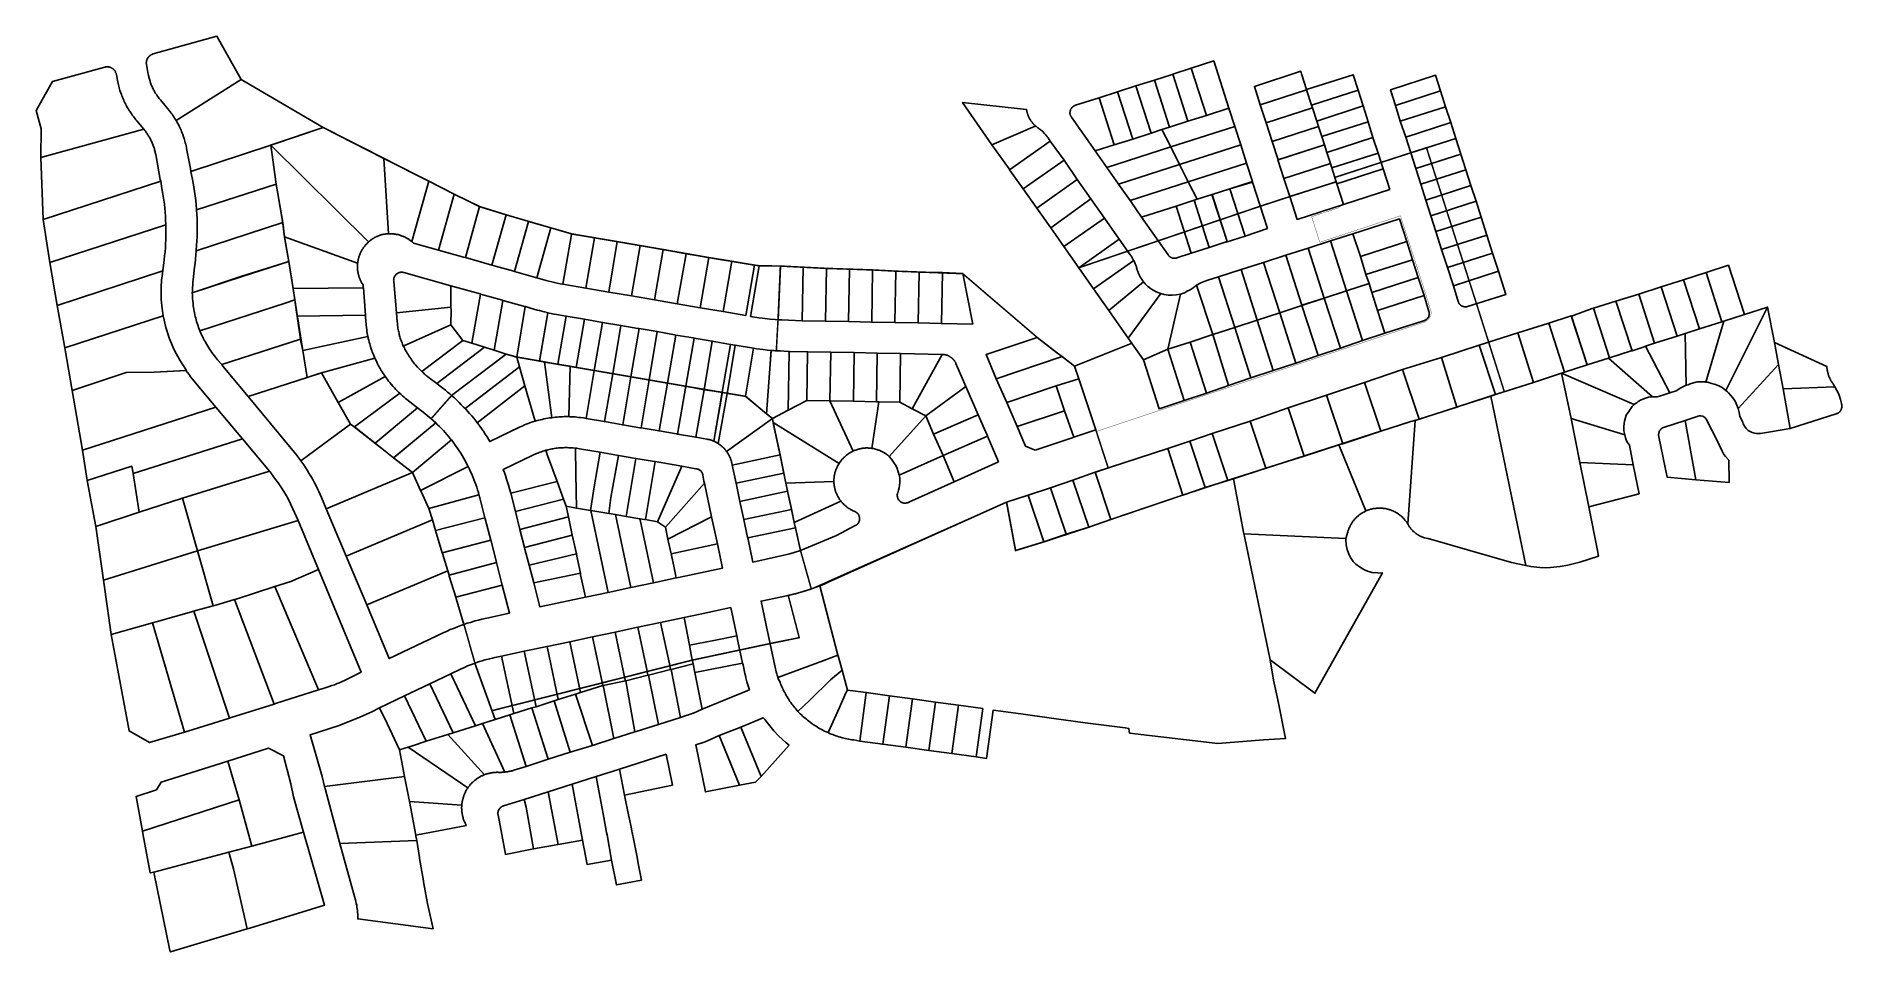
# Model space of a CAD drawing. Header units: metres. Extents: x 620457 to 624057, y 4872349 to 4874194.
# Drawn here: x 622890 to 624057, y 4873420 to 4874012 of the extents above; entities that cross this region are included whole.
import ezdxf

# ---------------------------------------------------------------- set-up
doc = ezdxf.new("R2010")
doc.units = ezdxf.units.M
doc.header["$LTSCALE"] = 10
doc.header["$MEASUREMENT"] = 0
doc.linetypes.add('DASHED', pattern=[0.75, 0.5, -0.25])
doc.layers.add('Aurora_Parcel', color=252, linetype='Continuous')
doc.layers.add('Conduit_Distribution_14WAY - 14_10mm', color=1, linetype='DASHED')

msp = doc.modelspace()

# ---------------------------------------------------------------- linework, layer by layer
at = {"ltscale": 1.5, "const_width": 1}
for points in [[(623362.3, 4873767.8), (623348.6, 4873779.1), (623310.1, 4873785.6), (623251, 4873795.8), (623218.8, 4873801.3), (623214.6, 4873802.1), (623200.9, 4873804.5), (623194, 4873806.4), (623158.8, 4873779.6), (623145.6, 4873764.6), (623148.6, 4873761.9), (623121.4, 4873739.3), (623093.6, 4873761.1), (623074.7, 4873794.3), (623065.5, 4873791.3), (623056.4, 4873848.9), (623053.6, 4873866.3), (623050.8, 4873882.2), (623049.7, 4873891.4), (623045.5, 4873916.2), (623042, 4873941.5), (623075.9, 4873952.9), (623160.5, 4873909.8), (623176.8, 4873901.7), (623194.1, 4873896.4), (623223, 4873888), (623236.3, 4873884.1), (623265.8, 4873879.1), (623295.4, 4873874), (623324.9, 4873868.8), (623354.6, 4873863.9), (623357.6, 4873863.5), (623371.2, 4873863.3), (623369.7, 4873828.6), (623368.6, 4873808.5), (623365.2, 4873808.8), (623362.3, 4873767.8)], [(623561.2, 4873798.6), (623564, 4873790.5), (623575, 4873757.4), (623583, 4873732.8), (623574.5, 4873730), (623584.7, 4873699.5), (623631.3, 4873715.3), (623660.2, 4873724.8), (623684.9, 4873732.6), (623759.1, 4873756.6), (623778.5, 4873762.8), (623783.9, 4873764.3), (623808.3, 4873772.2), (623833.1, 4873780.3), (623838.9, 4873782.1), (623820.9, 4873839), (623788.6, 4873939.8), (623729.4, 4873920.6), (623730.3, 4873917.8), (623700.3, 4873908.2), (623681.3, 4873902), (623564, 4873862.2), (623598.2, 4873813.4), (623561.2, 4873798.6)], [(623166.8, 4873631.7), (623156.3, 4873666.3), (623146.4, 4873699.2), (623144.1, 4873706.5), (623133.5, 4873729.8), (623121.4, 4873739.3), (623148.6, 4873761.9), (623145.6, 4873764.6), (623158.8, 4873779.6), (623194, 4873806.4), (623200.9, 4873804.5), (623214.6, 4873802.1), (623218.8, 4873801.3), (623251, 4873795.8), (623310.1, 4873785.6), (623348.6, 4873779.1), (623361.6, 4873768.4), (623362.3, 4873767.8), (623366.1, 4873764.8), (623366.5, 4873762.1), (623371, 4873741.2), (623373.4, 4873729.4), (623375.9, 4873717.7), (623378.5, 4873706), (623380.1, 4873697.6), (623380.9, 4873694.2), (623384.2, 4873679.5), (623391.2, 4873654.6), (623385.2, 4873652.7), (623383, 4873652.1), (623380.9, 4873651.5), (623378.8, 4873651), (623376.3, 4873650.4), (623383.4, 4873623.1), (623364.6, 4873619.3), (623314.4, 4873608.6), (623184.9, 4873575.9), (623173.9, 4873606.6), (623166.8, 4873631.7)]]:
    msp.add_lwpolyline(points, close=True, dxfattribs=at)
for points in [[(623561.2, 4873798.6), (623537.1, 4873817.2), (623489, 4873858.4), (623445.9, 4873860), (623430.8, 4873860.8), (623401, 4873861.8), (623371.2, 4873863.3), (623369.7, 4873828.6), (623368.6, 4873808.5), (623365.2, 4873808.8), (623362.3, 4873767.8), (623366.1, 4873764.8), (623366.5, 4873762.1), (623371, 4873741.2), (623373.4, 4873729.4), (623375.9, 4873717.7), (623378.5, 4873706), (623380.1, 4873697.6), (623380.9, 4873694.2), (623384.2, 4873679.5), (623387, 4873669.5), (623391.2, 4873654.6), (623392.8, 4873655.2), (623517.4, 4873710.7), (623523.2, 4873679.4), (623541.4, 4873685), (623570.4, 4873694.5), (623584.7, 4873699.5), (623574.5, 4873730), (623583, 4873732.8), (623575, 4873757.4), (623564, 4873790.5), (623561.2, 4873798.6)], [(623387, 4873669.5), (623391.2, 4873654.6)]]:
    msp.add_lwpolyline(points, dxfattribs=at)
at = {"layer": 'Aurora_Parcel'}
for points in [[(623022.8, 4873983.9), (623007.2, 4874011.9), (622966, 4874000.4), (622965.9, 4874000.3), (622965.8, 4874000.3), (622965.7, 4874000.3), (622965.6, 4874000.2), (622965.5, 4874000.2), (622965.4, 4874000.2), (622965.3, 4874000.1), (622965.1, 4874000.1), (622965, 4874000), (622965, 4874000), (622964.8, 4873999.9), (622964.7, 4873999.8), (622964.6, 4873999.8), (622964.5, 4873999.7), (622964.4, 4873999.7), (622964.4, 4873999.6), (622964.3, 4873999.6), (622964.2, 4873999.5), (622964.1, 4873999.4), (622964, 4873999.4), (622963.9, 4873999.3), (622963.8, 4873999.2), (622963.7, 4873999.2), (622963.6, 4873999.1), (622963.6, 4873999), (622963.5, 4873998.9), (622963.4, 4873998.9), (622963.3, 4873998.8), (622963.3, 4873998.7), (622963.2, 4873998.6), (622963.1, 4873998.5), (622963, 4873998.4), (622963, 4873998.4), (622962.9, 4873998.3), (622962.8, 4873998.2), (622962.8, 4873998.1), (622962.7, 4873998), (622962.6, 4873997.9), (622962.6, 4873997.8), (622962.5, 4873997.8), (622962.4, 4873997.6), (622962.4, 4873997.5), (622962.3, 4873997.4), (622962.3, 4873997.3), (622962.3, 4873997.2), (622962.2, 4873997.2), (622962.2, 4873997.1), (622962.1, 4873997), (622962.1, 4873996.9), (622962, 4873996.8), (622962, 4873996.6), (622961.9, 4873996.5), (622961.9, 4873996.4), (622961.9, 4873996.3), (622961.9, 4873996.2), (622961.8, 4873996.1), (622961.8, 4873996), (622961.8, 4873995.9), (622961.8, 4873995.8), (622961.7, 4873995.7), (622961.7, 4873995.5), (622961.7, 4873995.4), (622961.7, 4873995.2), (622961.7, 4873995.1), (622961.7, 4873995), (622961.6, 4873994.9), (622961.6, 4873994.8), (622961.6, 4873994.7), (622961.6, 4873994.6), (622961.6, 4873994.4), (622961.6, 4873994.3), (622961.6, 4873994.2), (622961.7, 4873994.1), (622961.7, 4873994), (622961.7, 4873993.9), (622961.7, 4873993.8), (622961.7, 4873993.7), (622961.7, 4873993.6), (622961.7, 4873993.5), (622962.4, 4873989.8), (622962.9, 4873987.2), (622963, 4873987), (622963.1, 4873986.5), (622963.2, 4873985.9), (622963.3, 4873985.3), (622963.5, 4873984.7), (622963.6, 4873984.1), (622963.8, 4873983.5), (622964, 4873982.9), (622964.2, 4873982.3), (622964.4, 4873981.7), (622964.6, 4873981.1), (622965, 4873980.1), (622965.2, 4873979.6), (622965.5, 4873979), (622965.7, 4873978.4), (622966, 4873977.8), (622966.3, 4873977.3), (622966.6, 4873976.7), (622966.9, 4873976.2), (622967.2, 4873975.7), (622967.6, 4873974.9), (622968, 4873974.4), (622968.3, 4873973.9), (622968.7, 4873973.4), (622969, 4873972.8), (622969.4, 4873972.3), (622969.9, 4873971.6), (622970.3, 4873971.2), (622970.7, 4873970.7), (622974.5, 4873966.2), (622975.5, 4873964.9), (622976.5, 4873963.7), (622977.1, 4873962.9), (622977.7, 4873962.1), (622978.3, 4873961.4), (622978.8, 4873960.6), (622979.4, 4873959.8), (622979.9, 4873958.9), (622980.4, 4873958.1), (622980.9, 4873957.3), (623022.8, 4873983.9)], [(623636.5, 4873991.2), (623646.4, 4873960.7), (623660.9, 4873965.4), (623651.2, 4873995.9), (623636.5, 4873991.2)], [(622959.9, 4873951.8), (622955.5, 4873957.1), (622954.9, 4873957.8), (622953.9, 4873959.1), (622953.3, 4873959.9), (622952.7, 4873960.7), (622952.2, 4873961.5), (622951.6, 4873962.3), (622951.1, 4873963.1), (622950.5, 4873963.9), (622950, 4873964.7), (622949.5, 4873965.6), (622948.7, 4873967.1), (622948.3, 4873967.9), (622947.8, 4873968.8), (622947.4, 4873969.7), (622947, 4873970.6), (622946.6, 4873971.5), (622946.2, 4873972.4), (622945.8, 4873973.3), (622945.5, 4873974.2), (622944.9, 4873975.8), (622944.6, 4873976.7), (622944.3, 4873977.7), (622944.1, 4873978.6), (622943.8, 4873979.5), (622943.6, 4873980.5), (622943.4, 4873981.4), (622943.2, 4873982.4), (622943, 4873983.3), (622942.8, 4873984.6), (622942.3, 4873987.2), (622942.2, 4873987.3), (622942.2, 4873987.4), (622942.2, 4873987.5), (622942.1, 4873987.7), (622942.1, 4873987.8), (622942.1, 4873987.9), (622942.1, 4873988), (622942, 4873988.1), (622942, 4873988.1), (622942, 4873988.2), (622941.9, 4873988.3), (622941.8, 4873988.5), (622941.8, 4873988.6), (622941.8, 4873988.7), (622941.7, 4873988.8), (622941.7, 4873988.9), (622941.6, 4873989), (622941.6, 4873989.1), (622941.5, 4873989.2), (622941.4, 4873989.3), (622941.3, 4873989.4), (622941.2, 4873989.6), (622941.2, 4873989.7), (622941.1, 4873989.8), (622941, 4873989.8), (622941, 4873989.9), (622940.9, 4873990), (622940.8, 4873990.1), (622940.8, 4873990.2), (622940.7, 4873990.2), (622940.6, 4873990.3), (622940.5, 4873990.4), (622940.4, 4873990.5), (622940.3, 4873990.6), (622940.2, 4873990.7), (622940.1, 4873990.7), (622940.1, 4873990.8), (622940, 4873990.9), (622939.9, 4873990.9), (622939.8, 4873991), (622939.7, 4873991), (622939.6, 4873991.1), (622939.6, 4873991.1), (622939.4, 4873991.2), (622939.3, 4873991.3), (622939.2, 4873991.4), (622939.1, 4873991.4), (622939, 4873991.4), (622938.9, 4873991.5), (622938.8, 4873991.5), (622938.7, 4873991.6), (622938.6, 4873991.6), (622938.5, 4873991.7), (622938.4, 4873991.7), (622938.3, 4873991.8), (622938.2, 4873991.8), (622938.1, 4873991.8), (622938, 4873991.8), (622937.8, 4873991.9), (622937.7, 4873991.9), (622937.6, 4873991.9), (622937.5, 4873991.9), (622937.4, 4873992), (622937.3, 4873992), (622937.2, 4873992), (622937, 4873992), (622936.9, 4873992), (622936.8, 4873992.1), (622936.7, 4873992.1), (622936.6, 4873992.1), (622936.5, 4873992.1), (622936.4, 4873992.1), (622936.3, 4873992.1), (622936.2, 4873992.1), (622936.1, 4873992.1), (622936, 4873992.1), (622935.9, 4873992), (622935.8, 4873992), (622935.7, 4873992), (622935.6, 4873992), (622935.5, 4873992), (622935.4, 4873992), (622935.3, 4873992), (622935.2, 4873991.9), (622935, 4873991.9), (622934.9, 4873991.9), (622934.8, 4873991.8), (622901, 4873982.5), (622890.4, 4873963.8), (622893.7, 4873951.9), (622893.5, 4873933.4), (622959.9, 4873951.8)], [(623042, 4873941.5), (623075.9, 4873952.9), (623022.8, 4873983.9), (622980.9, 4873957.3), (622981, 4873957.2), (622981.1, 4873957), (622981.9, 4873955.5), (622982.4, 4873954.7), (622982.8, 4873953.8), (622983.2, 4873952.9), (622983.7, 4873952), (622984.1, 4873951.1), (622984.4, 4873950.2), (622984.8, 4873949.3), (622985.1, 4873948.4), (622985.7, 4873946.8), (622986, 4873945.8), (622986.3, 4873944.9), (622986.6, 4873944), (622986.8, 4873943), (622987.1, 4873942.1), (622987.3, 4873941.1), (622987.5, 4873940.1), (622987.6, 4873939.2), (622990.1, 4873926.3), (622990.4, 4873924.4), (623042, 4873941.5)], [(623617.7, 4873951.5), (623622.6, 4873953.1), (623612.8, 4873983.5), (623600.9, 4873979.7), (623610.7, 4873949.3), (623617.7, 4873951.5)], [(623634.4, 4873956.9), (623624.7, 4873987.3), (623623.7, 4873987), (623612.8, 4873983.5), (623622.6, 4873953.1), (623634.4, 4873956.9)], [(623646.4, 4873960.7), (623636.5, 4873991.2), (623624.7, 4873987.3), (623634.4, 4873956.9), (623646.4, 4873960.7)], [(623711.2, 4873977.3), (623711.2, 4873977.5), (623707.9, 4873987.6), (623707.5, 4873989.2), (623677.4, 4873979.4), (623681.2, 4873967.5), (623711.2, 4873977.3)], [(623744.4, 4873976.9), (623741.2, 4873987), (623711.2, 4873977.5), (623711.2, 4873977.3), (623714.4, 4873967.3), (623744.4, 4873976.9)], [(623797.7, 4873976.5), (623794.5, 4873986.6), (623765.4, 4873977.3), (623768.5, 4873967), (623797.7, 4873976.5)], [(623586.9, 4873941.6), (623577.1, 4873972.1), (623561.8, 4873967.2), (623561.7, 4873967.2), (623561.6, 4873967.1), (623561.5, 4873967.1), (623561.5, 4873967.1), (623561.4, 4873967.1), (623561.3, 4873967), (623561.2, 4873967), (623561.2, 4873966.9), (623561.1, 4873966.9), (623560.9, 4873966.8), (623560.9, 4873966.8), (623560.8, 4873966.7), (623560.7, 4873966.7), (623560.6, 4873966.7), (623560.6, 4873966.6), (623560.5, 4873966.5), (623560.4, 4873966.5), (623560.4, 4873966.5), (623560.3, 4873966.4), (623560.2, 4873966.3), (623560.1, 4873966.2), (623560, 4873966.2), (623560, 4873966.1), (623559.9, 4873966.1), (623559.8, 4873966), (623559.8, 4873966), (623559.7, 4873965.9), (623559.7, 4873965.8), (623559.6, 4873965.8), (623559.5, 4873965.7), (623559.4, 4873965.6), (623559.4, 4873965.5), (623559.3, 4873965.4), (623559.3, 4873965.4), (623559.2, 4873965.3), (623559.2, 4873965.2), (623559.1, 4873965.2), (623559.1, 4873965.1), (623559, 4873965), (623559, 4873964.9), (623558.9, 4873964.8), (623558.9, 4873964.7), (623558.8, 4873964.7), (623558.8, 4873964.6), (623558.8, 4873964.5), (623558.7, 4873964.4), (623558.7, 4873964.3), (623558.7, 4873964.3), (623558.6, 4873964.2), (623558.6, 4873964), (623558.6, 4873963.9), (623558.5, 4873963.9), (623558.5, 4873963.8), (623558.5, 4873963.7), (623558.5, 4873963.6), (623558.4, 4873963.5), (623558.4, 4873963.4), (623558.4, 4873963.4), (623558.4, 4873963.3), (623558.4, 4873963.1), (623558.4, 4873963), (623558.4, 4873962.9), (623558.4, 4873962.9), (623558.3, 4873962.8), (623558.3, 4873962.7), (623558.3, 4873962.6), (623558.3, 4873962.5), (623558.3, 4873962.4), (623558.3, 4873962.3), (623558.3, 4873962.2), (623558.3, 4873962.1), (623558.3, 4873962), (623558.4, 4873961.9), (623558.4, 4873961.8), (623558.4, 4873961.8), (623558.4, 4873961.7), (623558.4, 4873961.6), (623558.4, 4873961.5), (623558.4, 4873961.4), (623558.5, 4873961.3), (623558.5, 4873961.2), (623558.5, 4873961.1), (623558.5, 4873961), (623558.6, 4873960.9), (623558.6, 4873960.8), (623558.6, 4873960.8), (623558.6, 4873960.7), (623558.7, 4873960.6), (623558.7, 4873960.5), (623558.8, 4873960.4), (623558.8, 4873960.3), (623558.8, 4873960.2), (623558.9, 4873960.1), (623558.9, 4873960.1), (623559, 4873960), (623559, 4873959.9), (623559.1, 4873959.8), (623559.1, 4873959.8), (623559.2, 4873959.7), (623559.2, 4873959.6), (623574.6, 4873937.7), (623586.9, 4873941.6)], [(623599, 4873945.4), (623589, 4873975.9), (623577.1, 4873972.1), (623586.9, 4873941.6), (623599, 4873945.4)], [(623610.7, 4873949.3), (623600.9, 4873979.7), (623589, 4873975.9), (623599, 4873945.4), (623610.7, 4873949.3)], [(623715, 4873965.5), (623714.4, 4873967.3), (623711.2, 4873977.3), (623681.2, 4873967.5), (623685.1, 4873955.8), (623715, 4873965.5)], [(623747.7, 4873966.8), (623744.4, 4873976.9), (623714.4, 4873967.3), (623715, 4873965.5), (623717.7, 4873957), (623747.7, 4873966.8)], [(623801, 4873966.3), (623797.7, 4873976.5), (623768.5, 4873967), (623771.7, 4873956.9), (623801, 4873966.3)], [(623535.8, 4873953.7), (623535.4, 4873954.4), (623535.2, 4873954.6), (623535, 4873954.8), (623534.8, 4873955), (623534.6, 4873955.3), (623534.3, 4873955.5), (623534.1, 4873955.8), (623533.9, 4873956), (623533.8, 4873956.3), (623533.6, 4873956.5), (623533.4, 4873956.7), (623533.2, 4873957), (623533, 4873957.2), (623532.9, 4873957.5), (623532.7, 4873957.7), (623532.6, 4873958), (623532.4, 4873958.3), (623532.2, 4873958.6), (623532.1, 4873958.8), (623531.9, 4873959.1), (623531.8, 4873959.4), (623531.7, 4873959.6), (623531.5, 4873959.9), (623531.4, 4873960.2), (623531.3, 4873960.5), (623531.2, 4873960.7), (623531.1, 4873961), (623531, 4873961.4), (623530.9, 4873961.7), (623530.8, 4873962), (623530.7, 4873962.2), (623530.6, 4873962.5), (623530.6, 4873962.8), (623530.5, 4873963.1), (623530.4, 4873963.4), (623530.4, 4873963.7), (623530.3, 4873964), (623530.3, 4873964.5), (623488.9, 4873969.1), (623507.8, 4873941.7), (623535.8, 4873953.7)], [(623664.7, 4873953.5), (623660.9, 4873965.4), (623646.4, 4873960.7), (623634.4, 4873956.9), (623622.6, 4873953.1), (623617.7, 4873951.5), (623623.4, 4873940.3), (623664.7, 4873953.5)], [(623718.8, 4873953.5), (623717.7, 4873957), (623715, 4873965.5), (623685.1, 4873955.8), (623688.9, 4873943.8), (623718.8, 4873953.5)], [(623750.9, 4873956.6), (623747.7, 4873966.8), (623717.7, 4873957), (623718.8, 4873953.5), (623720.9, 4873947), (623750.9, 4873956.6)], [(623804.3, 4873956.1), (623801, 4873966.3), (623771.7, 4873956.9), (623775.3, 4873946.7), (623804.3, 4873956.1)], [(622970.9, 4873918.1), (622970.6, 4873919.3), (622967.7, 4873935.4), (622967.5, 4873936), (622967.4, 4873936.6), (622967.3, 4873937.2), (622967.1, 4873937.8), (622966.9, 4873938.4), (622966.8, 4873939), (622966.6, 4873939.6), (622966.4, 4873940.2), (622966, 4873941.3), (622965.8, 4873941.8), (622965.6, 4873942.4), (622965.3, 4873943), (622965.1, 4873943.6), (622964.8, 4873944.2), (622964.6, 4873944.7), (622964.3, 4873945.3), (622964, 4873945.8), (622963.4, 4873946.8), (622963.1, 4873947.3), (622962.8, 4873947.9), (622962.4, 4873948.4), (622962.1, 4873948.9), (622961.8, 4873949.4), (622961.4, 4873950), (622961, 4873950.4), (622960.6, 4873951), (622959.9, 4873951.8), (622893.5, 4873933.4), (622894.9, 4873893.5), (622970.9, 4873918.1)], [(623105.6, 4873879.3), (623105.9, 4873879.5), (623106.2, 4873879.7), (623106.5, 4873879.9), (623106.7, 4873880.2), (623107, 4873880.4), (623107.3, 4873880.6), (623107.6, 4873880.8), (623107.9, 4873881), (623108.2, 4873881.2), (623108.5, 4873881.4), (623108.8, 4873881.5), (623109.1, 4873881.7), (623109.5, 4873881.9), (623109.8, 4873882), (623110.1, 4873882.2), (623110.4, 4873882.4), (623110.7, 4873882.5), (623111.1, 4873882.7), (623111.4, 4873882.8), (623111.8, 4873882.9), (623112.1, 4873883), (623112.4, 4873883.1), (623112.7, 4873883.3), (623113.1, 4873883.4), (623113.4, 4873883.5), (623113.8, 4873883.6), (623114.1, 4873883.6), (623114.4, 4873883.7), (623115.1, 4873883.9), (623115.4, 4873883.9), (623115.8, 4873884), (623116.1, 4873884), (623116.4, 4873884.1), (623116.8, 4873884.1), (623117.1, 4873884.1), (623117.6, 4873884.2), (623118, 4873884.2), (623115.1, 4873932.9), (623114.7, 4873933.1), (623075.9, 4873952.9), (623042, 4873941.5), (623105.2, 4873878.9), (623105.6, 4873879.3)], [(623545.6, 4873944.1), (623544.2, 4873946.1), (623543.9, 4873946.5), (623543.6, 4873946.9), (623543.3, 4873947.3), (623542.9, 4873947.8), (623542.6, 4873948.1), (623542.2, 4873948.5), (623541.9, 4873949), (623541.5, 4873949.3), (623540.9, 4873950), (623540.5, 4873950.4), (623540.1, 4873950.7), (623539.7, 4873951.1), (623539.3, 4873951.4), (623538.9, 4873951.7), (623538.5, 4873952.1), (623538, 4873952.4), (623537.6, 4873952.7), (623536.9, 4873953.3), (623536.6, 4873953.5), (623536.4, 4873953.6), (623536.1, 4873953.8), (623535.9, 4873954), (623535.8, 4873953.7), (623507.8, 4873941.7), (623519, 4873926.2), (623519.3, 4873925.5), (623545.6, 4873944.1)], [(623623.4, 4873940.3), (623617.7, 4873951.5), (623610.7, 4873949.3), (623599, 4873945.4), (623586.9, 4873941.6), (623574.6, 4873937.7), (623582.1, 4873927.1), (623623.4, 4873940.3)], [(623668.6, 4873941.7), (623664.7, 4873953.5), (623623.4, 4873940.3), (623629.1, 4873929), (623668.6, 4873941.7)], [(623722.8, 4873941.6), (623720.9, 4873947), (623718.8, 4873953.5), (623688.9, 4873943.8), (623692.7, 4873932), (623692.7, 4873932), (623722.8, 4873941.6)], [(623754, 4873946.4), (623750.9, 4873956.6), (623720.9, 4873947), (623722.8, 4873941.6), (623724.2, 4873936.7), (623754, 4873946.4)], [(623757.4, 4873936.3), (623754, 4873946.4), (623724.2, 4873936.8), (623724.2, 4873936.8), (623726.6, 4873929.7), (623727.5, 4873926.7), (623757.4, 4873936.3)], [(623807.5, 4873945.8), (623804.3, 4873956.1), (623775.3, 4873946.7), (623778.4, 4873936.5), (623807.5, 4873945.8)], [(623810.8, 4873935.7), (623807.5, 4873945.8), (623778.4, 4873936.5), (623781.7, 4873926.3), (623810.8, 4873935.7)], [(623045.5, 4873916.2), (623042, 4873941.5), (622990.4, 4873924.4), (622991.8, 4873917.1), (622992.7, 4873911.5), (622993.1, 4873908.6), (622993.5, 4873905.7), (622993.8, 4873902.8), (622994.1, 4873899.9), (622994.1, 4873899.6), (623045.5, 4873916.2)], [(623098.2, 4873865.7), (623098.3, 4873866.1), (623098.3, 4873866.5), (623098.4, 4873866.8), (623098.4, 4873867.2), (623098.5, 4873867.6), (623098.6, 4873868), (623098.7, 4873868.3), (623098.8, 4873868.7), (623098.9, 4873869), (623099, 4873869.4), (623099.1, 4873869.8), (623099.3, 4873870.1), (623099.4, 4873870.5), (623099.5, 4873870.8), (623099.7, 4873871.2), (623099.8, 4873871.5), (623100, 4873871.9), (623100.1, 4873872.2), (623100.3, 4873872.6), (623100.5, 4873872.9), (623100.7, 4873873.2), (623100.8, 4873873.5), (623101, 4873873.9), (623101.2, 4873874.2), (623101.4, 4873874.5), (623101.6, 4873874.8), (623101.9, 4873875.2), (623102.1, 4873875.5), (623102.3, 4873875.8), (623102.5, 4873876), (623102.8, 4873876.3), (623103, 4873876.6), (623103.2, 4873876.9), (623103.5, 4873877.2), (623103.7, 4873877.5), (623104, 4873877.7), (623104.3, 4873878), (623104.6, 4873878.4), (623104.9, 4873878.6), (623105.2, 4873878.9), (623042, 4873941.5), (623045.5, 4873916.2), (623049.7, 4873891.4), (623050.8, 4873882.2), (623098.1, 4873865.2), (623098.2, 4873865.7)], [(623554.5, 4873931.8), (623545.6, 4873944.1), (623519.3, 4873925.5), (623528.1, 4873913.2), (623554.5, 4873931.8)], [(623629.1, 4873929), (623623.4, 4873940.3), (623582.1, 4873927.1), (623589.6, 4873916.3), (623629.1, 4873929)], [(623672.4, 4873929.8), (623668.6, 4873941.7), (623629.1, 4873929), (623634.7, 4873917.7), (623672.4, 4873929.8)], [(623726.6, 4873929.7), (623724.2, 4873936.8), (623722.8, 4873941.6), (623692.6, 4873932), (623696.5, 4873919.9), (623726.6, 4873929.7)], [(623760.7, 4873926.1), (623757.4, 4873936.3), (623727.5, 4873926.7), (623730.3, 4873917.8), (623730.7, 4873916.5), (623760.7, 4873926.1)], [(623814.1, 4873925.5), (623810.8, 4873935.7), (623781.7, 4873926.3), (623784.9, 4873916.2), (623814.1, 4873925.5)], [(623144.1, 4873918.1), (623115.1, 4873932.9), (623118, 4873884.2), (623118.4, 4873884.2), (623118.8, 4873884.2), (623119.2, 4873884.2), (623119.6, 4873884.2), (623120, 4873884.2), (623120.4, 4873884.2), (623120.8, 4873884.1), (623121.2, 4873884.1), (623121.6, 4873884.1), (623121.9, 4873884), (623122.3, 4873883.9), (623122.7, 4873883.9), (623123.2, 4873883.8), (623123.5, 4873883.7), (623123.9, 4873883.6), (623124.3, 4873883.6), (623124.7, 4873883.5), (623125.1, 4873883.4), (623125.4, 4873883.2), (623125.8, 4873883.1), (623126.2, 4873883), (623126.5, 4873882.9), (623126.9, 4873882.7), (623127.3, 4873882.6), (623127.7, 4873882.4), (623128.1, 4873882.3), (623128.4, 4873882.1), (623128.8, 4873881.9), (623129.1, 4873881.8), (623129.4, 4873881.6), (623129.8, 4873881.4), (623130.1, 4873881.2), (623130.5, 4873881), (623130.8, 4873880.8), (623131.2, 4873880.6), (623131.5, 4873880.3), (623131.8, 4873880.1), (623132.1, 4873879.9), (623132.5, 4873879.7), (623132.8, 4873879.4), (623133.1, 4873879.2), (623133.1, 4873879.1), (623144.1, 4873918.1)], [(623563, 4873919.3), (623554.5, 4873931.8), (623528.1, 4873913.2), (623536.9, 4873900.7), (623563, 4873919.3)], [(623634.7, 4873917.7), (623629.1, 4873929), (623589.6, 4873916.3), (623597.1, 4873905.6), (623634.7, 4873917.7)], [(623650.1, 4873909.5), (623661.6, 4873913.3), (623676.2, 4873917.9), (623672.4, 4873929.8), (623634.7, 4873917.7), (623640.4, 4873906.5), (623650.1, 4873909.5)], [(623730.3, 4873917.8), (623727.5, 4873926.7), (623726.6, 4873929.7), (623696.5, 4873919.9), (623700.3, 4873908.2), (623730.3, 4873917.8)], [(623764.9, 4873912.8), (623760.7, 4873926.1), (623730.7, 4873916.5), (623735, 4873903.2), (623764.9, 4873912.8)], [(623817.3, 4873915.4), (623814.1, 4873925.5), (623784.9, 4873916.2), (623788.2, 4873906), (623817.3, 4873915.4)], [(622974.2, 4873890), (622974.2, 4873890.2), (622974.2, 4873890.4), (622974.1, 4873893), (622974, 4873895.5), (622973.8, 4873898.1), (622973.5, 4873900.7), (622973.3, 4873903.3), (622972.9, 4873905.8), (622972.6, 4873908.4), (622971.7, 4873913.4), (622970.9, 4873918.1), (622894.9, 4873893.5), (622899.2, 4873865.6), (622974.2, 4873890)], [(623049.7, 4873891.4), (623045.5, 4873916.2), (622994.1, 4873899.6), (622994.3, 4873896.9), (622994.4, 4873894), (622994.5, 4873891.1), (622994.5, 4873885.4), (622994.4, 4873882.4), (622994.2, 4873879.5), (622994.1, 4873876.5), (622993.8, 4873873.6), (622993.8, 4873873.2), (623049.7, 4873891.4)], [(623160.5, 4873909.8), (623144.1, 4873918.1), (623133.1, 4873879.1), (623133.4, 4873878.9), (623133.6, 4873878.7), (623133.9, 4873878.4), (623134.2, 4873878.2), (623150.3, 4873873.6), (623160.5, 4873909.8)], [(623571.8, 4873906.8), (623563, 4873919.3), (623536.9, 4873900.7), (623545.9, 4873888.1), (623571.8, 4873906.8)], [(623626.8, 4873902), (623638.5, 4873905.8), (623640.4, 4873906.5), (623634.7, 4873917.7), (623597.1, 4873905.6), (623604.5, 4873894.9), (623626.8, 4873902)], [(623671.4, 4873882.7), (623661.6, 4873913.3), (623650.1, 4873909.5), (623650.2, 4873909), (623659.8, 4873879.1), (623659.1, 4873878.8), (623671.4, 4873882.7)], [(623686, 4873887.5), (623676.3, 4873917.6), (623661.6, 4873913.3), (623671.4, 4873882.7), (623686, 4873887.5)], [(623735, 4873903.2), (623730.7, 4873916.5), (623730.3, 4873917.8), (623700.3, 4873908.2), (623705, 4873893.5), (623735, 4873903.2)], [(623820.6, 4873905.2), (623817.3, 4873915.4), (623788.2, 4873906), (623791.5, 4873895.8), (623820.6, 4873905.2)], [(623176.8, 4873901.7), (623160.5, 4873909.8), (623150.3, 4873873.6), (623166.6, 4873869), (623167.7, 4873868.8), (623176.8, 4873901.7)], [(623194.1, 4873896.4), (623176.8, 4873901.7), (623167.7, 4873868.8), (623184.9, 4873863.9), (623194.1, 4873896.4)], [(623580.6, 4873894.3), (623571.8, 4873906.8), (623545.9, 4873888.1), (623554.3, 4873875.9), (623580.6, 4873894.3)], [(623627.3, 4873868.6), (623627.4, 4873868.6), (623636.6, 4873871.6), (623626.8, 4873902), (623604.5, 4873894.9), (623621.7, 4873870.5), (623621.7, 4873870.4), (623621.8, 4873870.3), (623621.8, 4873870.3), (623621.9, 4873870.2), (623622, 4873870.1), (623622, 4873870.1), (623622.1, 4873870), (623622.1, 4873869.9), (623622.2, 4873869.9), (623622.3, 4873869.8), (623622.4, 4873869.7), (623622.4, 4873869.6), (623622.6, 4873869.5), (623622.7, 4873869.4), (623622.7, 4873869.4), (623622.8, 4873869.3), (623622.9, 4873869.3), (623622.9, 4873869.2), (623623, 4873869.2), (623623.1, 4873869.1), (623623.2, 4873869.1), (623623.2, 4873869), (623623.3, 4873869), (623623.4, 4873869), (623623.5, 4873868.9), (623623.5, 4873868.9), (623623.6, 4873868.8), (623623.7, 4873868.8), (623623.8, 4873868.8), (623623.9, 4873868.7), (623623.9, 4873868.7), (623624, 4873868.7), (623624.1, 4873868.6), (623624.2, 4873868.6), (623624.3, 4873868.6), (623624.4, 4873868.5), (623624.4, 4873868.5), (623624.5, 4873868.5), (623624.6, 4873868.5), (623624.7, 4873868.5), (623624.8, 4873868.5), (623624.9, 4873868.4), (623624.9, 4873868.4), (623625, 4873868.4), (623625.1, 4873868.4), (623625.2, 4873868.4), (623625.3, 4873868.4), (623625.4, 4873868.4), (623625.5, 4873868.4), (623625.6, 4873868.4), (623625.7, 4873868.3), (623625.8, 4873868.3), (623625.8, 4873868.3), (623625.9, 4873868.3), (623626, 4873868.4), (623626.1, 4873868.4), (623626.2, 4873868.4), (623626.3, 4873868.4), (623626.4, 4873868.4), (623626.5, 4873868.4), (623626.5, 4873868.4), (623626.7, 4873868.4), (623626.7, 4873868.5), (623626.8, 4873868.5), (623626.9, 4873868.5), (623627, 4873868.5), (623627.1, 4873868.5), (623627.2, 4873868.5), (623627.2, 4873868.6), (623627.3, 4873868.6)], [(623648.3, 4873875.3), (623638.5, 4873905.8), (623626.8, 4873902), (623636.6, 4873871.6), (623648.3, 4873875.3)], [(623659.8, 4873879.1), (623650.1, 4873909.5), (623640.4, 4873906.5), (623638.5, 4873905.8), (623648.3, 4873875.3), (623659.8, 4873879.1)], [(623823.9, 4873894.9), (623820.6, 4873905.2), (623791.5, 4873895.8), (623794.7, 4873885.6), (623823.9, 4873894.9)], [(622972.2, 4873860.2), (622973.1, 4873867.4), (622973.4, 4873869.9), (622973.7, 4873872.5), (622973.9, 4873875), (622974, 4873877.6), (622974.2, 4873880.2), (622974.2, 4873882.8), (622974.3, 4873885.4), (622974.2, 4873890), (622899.2, 4873865.6), (622904, 4873837.9), (622972.2, 4873860.2)], [(623023.5, 4873856.6), (623053.6, 4873866.3), (623050.8, 4873882.2), (623049.7, 4873891.4), (622993.8, 4873873.2), (622993.6, 4873870.7), (622993.4, 4873867.8), (622993.1, 4873864.9), (622992.8, 4873862.5), (622991.9, 4873854.5), (622991.7, 4873853.1), (622991.6, 4873851.9), (622991.6, 4873850.8), (622991.5, 4873849.6), (622991.5, 4873848.4), (622991.5, 4873847.3), (622991.3, 4873846.1), (623023.5, 4873856.6)], [(623208.5, 4873892.2), (623208.1, 4873892.3), (623194.1, 4873896.4), (623184.9, 4873863.9), (623199.1, 4873859.9), (623199.5, 4873859.8), (623208.5, 4873892.2)], [(623223, 4873888), (623222.3, 4873888.2), (623208.5, 4873892.2), (623199.5, 4873859.8), (623213.1, 4873856), (623213.9, 4873855.7), (623223, 4873888)], [(623236.2, 4873883.8), (623236.3, 4873884.1), (623228.9, 4873886.3), (623223, 4873888), (623213.9, 4873855.7), (623220, 4873854), (623221.7, 4873853.5), (623223.5, 4873853.1), (623225.3, 4873852.7), (623227.1, 4873852.3), (623228.9, 4873851.9), (623230.7, 4873851.6), (623236.2, 4873883.8)], [(623590.1, 4873880.7), (623580.6, 4873894.3), (623554.3, 4873875.9), (623564, 4873862.2), (623590.1, 4873880.7)], [(623775.9, 4873879.1), (623771.1, 4873893.8), (623741.1, 4873884.2), (623745.9, 4873869.5), (623775.9, 4873879.1)], [(623827.6, 4873883.3), (623823.9, 4873894.9), (623794.7, 4873885.6), (623798.4, 4873874), (623827.6, 4873883.3)], [(623101.8, 4873849.3), (623101.7, 4873851.2), (623101, 4873852), (623100.8, 4873852.3), (623100.7, 4873852.6), (623100.5, 4873853), (623100.3, 4873853.3), (623100.1, 4873853.6), (623100, 4873854), (623099.8, 4873854.3), (623099.7, 4873854.6), (623099.6, 4873855), (623099.4, 4873855.4), (623099.3, 4873855.7), (623099.1, 4873856.1), (623099, 4873856.4), (623098.9, 4873856.8), (623098.8, 4873857.1), (623098.7, 4873857.5), (623098.6, 4873857.9), (623098.5, 4873858.2), (623098.5, 4873858.6), (623098.4, 4873858.9), (623098.3, 4873859.4), (623098.3, 4873859.7), (623098.2, 4873860.1), (623098.1, 4873860.5), (623098.1, 4873860.8), (623098.1, 4873861.2), (623098.1, 4873861.6), (623098, 4873862), (623098, 4873862.3), (623098, 4873862.7), (623098, 4873863.1), (623098, 4873863.7), (623098, 4873864.1), (623098.1, 4873864.4), (623098.1, 4873864.8), (623098.1, 4873865.2), (623050.8, 4873882.2), (623053.6, 4873866.3), (623056.4, 4873848.9), (623101.8, 4873849.3)], [(623251.1, 4873881.6), (623250, 4873881.8), (623236.3, 4873884.1), (623236.2, 4873883.8), (623230.7, 4873851.6), (623245.5, 4873849.1), (623251.1, 4873881.6)], [(623265.8, 4873879.1), (623251.1, 4873881.6), (623245.5, 4873849.1), (623260.3, 4873846.5), (623265.8, 4873879.1)], [(623280.6, 4873876.5), (623265.8, 4873879.1), (623260.3, 4873846.5), (623275.1, 4873844), (623280.6, 4873876.5)], [(623295.4, 4873874), (623280.6, 4873876.5), (623275.1, 4873844), (623289.8, 4873841.5), (623295.4, 4873874)], [(623599.5, 4873866.8), (623599.2, 4873867.3), (623599, 4873867.8), (623598.8, 4873868.2), (623598.5, 4873868.7), (623598.2, 4873869.2), (623597.9, 4873869.6), (623597.6, 4873870.1), (623597.2, 4873870.6), (623590.1, 4873880.7), (623564, 4873862.2), (623573.6, 4873848.6), (623599.5, 4873866.8)], [(623737, 4873847.3), (623726.6, 4873879.6), (623712.1, 4873874.9), (623722.6, 4873842.5), (623737, 4873847.3)], [(623751.5, 4873852.1), (623749.5, 4873857.9), (623745.9, 4873869.5), (623741.1, 4873884.2), (623726.6, 4873879.6), (623737, 4873847.3), (623751.5, 4873852.1)], [(623779.6, 4873867.4), (623775.9, 4873879.1), (623745.9, 4873869.5), (623749.5, 4873857.9), (623779.6, 4873867.4)], [(623831.3, 4873871.6), (623827.6, 4873883.3), (623798.4, 4873874), (623802.2, 4873862.3), (623831.3, 4873871.6)], [(623051.9, 4873839.5), (623057.6, 4873841.4), (623056.4, 4873848.9), (623053.6, 4873866.3), (623023.3, 4873856.8), (622991.3, 4873846.1), (622991.4, 4873844.4), (622991.4, 4873843.2), (622991.5, 4873842.1), (622991.6, 4873840.9), (622991.8, 4873838.8), (622991.9, 4873837.7), (622992.1, 4873836.5), (622992.3, 4873835.4), (622992.5, 4873834.2), (622992.7, 4873833.1), (622992.9, 4873832), (622993.2, 4873830.8), (622993.5, 4873829.7), (622993.8, 4873828.6), (622994.1, 4873827.5), (622994.6, 4873825.7), (622995, 4873824.6), (622995.4, 4873823.5), (622995.8, 4873822.5), (622996.2, 4873821.4), (623051.9, 4873839.5)], [(623310.3, 4873871.2), (623295.4, 4873874), (623289.8, 4873841.5), (623304.6, 4873838.9), (623310.3, 4873871.2)], [(623324.9, 4873868.8), (623310.3, 4873871.2), (623304.6, 4873838.9), (623319.4, 4873836.4), (623324.9, 4873868.8)], [(623339.8, 4873866.4), (623324.9, 4873868.8), (623319.4, 4873836.4), (623334.2, 4873833.9), (623339.8, 4873866.4)], [(623349, 4873831.3), (623354.6, 4873863.9), (623339.8, 4873866.4), (623334.2, 4873833.9), (623349, 4873831.3)], [(623605.8, 4873853.2), (623605.7, 4873853.3), (623605.4, 4873853.6), (623605.2, 4873854), (623604.9, 4873854.3), (623604.7, 4873854.6), (623604.5, 4873855), (623604.3, 4873855.3), (623604.1, 4873855.7), (623603.9, 4873856), (623603.7, 4873856.4), (623603.5, 4873856.7), (623603.3, 4873857.1), (623603.1, 4873857.5), (623602.9, 4873857.9), (623602.7, 4873858.2), (623602.6, 4873858.6), (623602.4, 4873859), (623602.3, 4873859.3), (623602.2, 4873859.7), (623602, 4873860.1), (623601.9, 4873860.5), (623601.8, 4873860.9), (623601.6, 4873861.4), (623601.5, 4873861.8), (623601.3, 4873862.3), (623601.2, 4873862.9), (623601, 4873863.3), (623600.8, 4873863.8), (623600.6, 4873864.3), (623600.4, 4873864.8), (623600.2, 4873865.3), (623599.9, 4873866.1), (623599.7, 4873866.5), (623599.5, 4873866.8), (623573.6, 4873848.6), (623583.5, 4873834.6), (623605.8, 4873853.2)], [(623693.8, 4873833), (623683.3, 4873865.7), (623668.8, 4873861), (623679.3, 4873828.4), (623693.8, 4873833)], [(623708.1, 4873837.8), (623708.1, 4873838), (623697.7, 4873870.3), (623683.3, 4873865.7), (623693.8, 4873833), (623708.1, 4873837.8)], [(623708.1, 4873838), (623722.6, 4873842.5), (623712.1, 4873874.9), (623697.7, 4873870.3), (623708, 4873838), (623708.1, 4873838)], [(623783.2, 4873855.9), (623779.6, 4873867.4), (623749.5, 4873857.9), (623751.5, 4873852.1), (623753.3, 4873846.2), (623783.2, 4873855.9)], [(623835.1, 4873860), (623831.3, 4873871.6), (623802.2, 4873862.3), (623806, 4873850.6), (623835.1, 4873860)], [(622972.4, 4873831.1), (622972.2, 4873832.7), (622972, 4873834.3), (622971.8, 4873835.8), (622971.6, 4873837.4), (622971.4, 4873839.9), (622971.3, 4873841.4), (622971.2, 4873843.1), (622971.2, 4873844.6), (622971.2, 4873846.2), (622971.2, 4873847.8), (622971.2, 4873849.4), (622971.3, 4873851), (622971.3, 4873851.3), (622971.4, 4873852.5), (622971.5, 4873854.1), (622971.8, 4873856.9), (622972.2, 4873860.2), (622904, 4873837.9), (622908.9, 4873810.5), (622972.4, 4873831.1)], [(623121.5, 4873853.4), (623123.2, 4873833), (623158.4, 4873836.7), (623158.3, 4873850.5), (623128, 4873859.1), (623127.6, 4873859.2), (623127.1, 4873859.3), (623126.7, 4873859.4), (623126.3, 4873859.3), (623125.8, 4873859.3), (623125.4, 4873859.2), (623125, 4873859.1), (623124.6, 4873859), (623124.2, 4873858.8), (623123.8, 4873858.6), (623123.4, 4873858.3), (623123.1, 4873858), (623122.8, 4873857.7), (623122.5, 4873857.4), (623122.3, 4873857), (623122, 4873856.7), (623121.9, 4873856.3), (623121.7, 4873855.9), (623121.6, 4873855.5), (623121.5, 4873855.1), (623121.5, 4873854.6), (623121.4, 4873854.2), (623121.5, 4873853.8), (623121.5, 4873853.4)], [(623371.2, 4873863.3), (623357.6, 4873863.5), (623351.9, 4873830.8), (623357.2, 4873829.9), (623359.5, 4873829.6), (623361.2, 4873829.3), (623362.9, 4873829.1), (623364.7, 4873828.9), (623367.9, 4873828.7), (623369.7, 4873828.6), (623371.2, 4873863.3)], [(623386, 4873862.5), (623371.2, 4873863.3), (623369.7, 4873828.6), (623370.9, 4873828.5), (623372, 4873828.5), (623372.1, 4873828.5), (623385.2, 4873828), (623386, 4873862.5)], [(623401, 4873861.8), (623386, 4873862.5), (623385.2, 4873828), (623400.3, 4873827.7), (623401, 4873861.8)], [(623415.9, 4873861.3), (623401, 4873861.8), (623400.3, 4873827.7), (623415.3, 4873827.5), (623415.9, 4873861.3)], [(623430.8, 4873860.8), (623415.9, 4873861.3), (623415.3, 4873827.5), (623430.2, 4873827), (623430.8, 4873860.8)], [(623445.9, 4873860), (623430.8, 4873860.8), (623430.2, 4873827), (623445.2, 4873826.8), (623445.9, 4873860)], [(623460.8, 4873859.4), (623445.9, 4873860), (623445.2, 4873826.8), (623460.3, 4873826.5), (623460.8, 4873859.4)], [(623476, 4873859.1), (623460.8, 4873859.4), (623460.3, 4873826.5), (623475.2, 4873826.1), (623476, 4873859.1)], [(623495.5, 4873825.8), (623489, 4873858.4), (623476, 4873859.1), (623475.2, 4873826.1), (623495.5, 4873825.8)], [(623617, 4873845.6), (623615, 4873846.3), (623614.6, 4873846.5), (623614.3, 4873846.6), (623613.9, 4873846.7), (623613.6, 4873846.9), (623613.3, 4873847), (623613, 4873847.2), (623612.6, 4873847.4), (623612.3, 4873847.6), (623612, 4873847.7), (623611.7, 4873847.9), (623611.3, 4873848.1), (623611, 4873848.3), (623610.8, 4873848.5), (623610.4, 4873848.8), (623610.1, 4873848.9), (623609.8, 4873849.2), (623609.6, 4873849.4), (623609.3, 4873849.6), (623609, 4873849.8), (623608.7, 4873850.1), (623608.4, 4873850.4), (623608.1, 4873850.6), (623607.9, 4873850.8), (623607.6, 4873851.1), (623607.4, 4873851.3), (623607.1, 4873851.6), (623606.9, 4873851.9), (623606.6, 4873852.2), (623606.4, 4873852.4), (623606.1, 4873852.7), (623605.9, 4873853), (623605.8, 4873853.2), (623583.5, 4873834.6), (623596, 4873816.6), (623617, 4873845.6)], [(623664.8, 4873823.6), (623654.3, 4873856.3), (623647.3, 4873854.1), (623644.9, 4873853.4), (623642.9, 4873852.4), (623640.1, 4873850.9), (623650.5, 4873819), (623664.8, 4873823.6)], [(623679.3, 4873828.4), (623668.8, 4873861), (623654.3, 4873856.3), (623664.8, 4873823.6), (623679.3, 4873828.4)], [(623787.1, 4873844.2), (623783.2, 4873855.9), (623753.3, 4873846.2), (623757, 4873834.6), (623787.1, 4873844.2)], [(623814.7, 4873837), (623814.8, 4873837.1), (623814.8, 4873837.1), (623814.9, 4873837.1), (623815, 4873837.1), (623815.1, 4873837.1), (623815.2, 4873837.2), (623839.9, 4873845), (623835.1, 4873860), (623806, 4873850.6), (623809, 4873840.5), (623809.1, 4873840.3), (623809.1, 4873840.3), (623809.1, 4873840.2), (623809.2, 4873840.1), (623809.2, 4873840), (623809.2, 4873839.9), (623809.3, 4873839.9), (623809.3, 4873839.8), (623809.3, 4873839.7), (623809.4, 4873839.6), (623809.4, 4873839.6), (623809.5, 4873839.5), (623809.5, 4873839.4), (623809.5, 4873839.3), (623809.6, 4873839.2), (623809.6, 4873839.2), (623809.7, 4873839.1), (623809.7, 4873839), (623809.8, 4873839), (623809.8, 4873838.9), (623809.9, 4873838.8), (623809.9, 4873838.8), (623810, 4873838.7), (623810.1, 4873838.6), (623810.1, 4873838.5), (623810.2, 4873838.5), (623810.2, 4873838.4), (623810.3, 4873838.3), (623810.4, 4873838.3), (623810.4, 4873838.2), (623810.5, 4873838.2), (623810.5, 4873838.1), (623810.6, 4873838.1), (623810.7, 4873838), (623810.8, 4873838), (623810.8, 4873837.9), (623810.9, 4873837.9), (623811, 4873837.8), (623811.1, 4873837.7), (623811.1, 4873837.7), (623811.2, 4873837.7), (623811.3, 4873837.6), (623811.3, 4873837.6), (623811.4, 4873837.5), (623811.5, 4873837.5), (623811.6, 4873837.4), (623811.7, 4873837.4), (623811.7, 4873837.4), (623811.8, 4873837.3), (623811.9, 4873837.3), (623812, 4873837.3), (623812.1, 4873837.3), (623812.1, 4873837.2), (623812.2, 4873837.2), (623812.3, 4873837.1), (623812.4, 4873837.1), (623812.5, 4873837.1), (623812.6, 4873837.1), (623812.7, 4873837.1), (623812.7, 4873837), (623812.8, 4873837), (623812.9, 4873837), (623813, 4873837), (623813.1, 4873837), (623813.2, 4873837), (623813.2, 4873837), (623813.4, 4873837), (623813.4, 4873837), (623813.5, 4873837), (623813.6, 4873836.9), (623813.7, 4873836.9), (623813.8, 4873836.9), (623813.9, 4873836.9), (623813.9, 4873837), (623814, 4873837), (623814.1, 4873837), (623814.2, 4873837), (623814.3, 4873837), (623814.4, 4873837), (623814.5, 4873837), (623814.6, 4873837), (623814.7, 4873837)], [(623955.8, 4873819.8), (623964.9, 4873822.7), (623954.6, 4873854.3), (623940.2, 4873849.9), (623950.5, 4873818), (623955.8, 4873819.8)], [(623979.4, 4873827.3), (623969.2, 4873859.2), (623954.6, 4873854.3), (623964.9, 4873822.7), (623979.4, 4873827.3)], [(623980.6, 4873827.6), (623994, 4873832.1), (623983.7, 4873863.8), (623969.2, 4873859.2), (623979.4, 4873827.3), (623980.6, 4873827.6)], [(623061.3, 4873816.1), (623059.1, 4873830.9), (623058.7, 4873833.4), (623057.6, 4873841.4), (623051.9, 4873839.5), (622996.2, 4873821.4), (622996.9, 4873820), (622997.3, 4873818.9), (622997.9, 4873817.7), (622998.4, 4873816.6), (622999, 4873815.5), (622999.6, 4873814.5), (623000.6, 4873812.6), (623001.3, 4873811.5), (623001.9, 4873810.5), (623002.6, 4873809.4), (623003.3, 4873808.4), (623004, 4873807.4), (623004.7, 4873806.4), (623005.4, 4873805.4), (623006.2, 4873804.4), (623007, 4873803.5), (623007.7, 4873802.6), (623007.8, 4873802.5), (623010.3, 4873799.6), (623061.3, 4873816.1)], [(623103.1, 4873831.5), (623101.9, 4873849.3), (623056.4, 4873848.9), (623057.6, 4873841.4), (623058.7, 4873833.4), (623059.1, 4873830.9), (623103.1, 4873831.5)], [(623177.4, 4873845.2), (623177.2, 4873845.3), (623158.3, 4873850.5), (623158.4, 4873836.7), (623158.5, 4873835), (623158.3, 4873825.4), (623166, 4873815.1), (623172, 4873813.4), (623177.4, 4873845.2)], [(623191.9, 4873841.1), (623191.7, 4873841.2), (623177.4, 4873845.2), (623172, 4873813.4), (623180, 4873810.9), (623186.4, 4873808.9), (623191.9, 4873841.1)], [(623206.4, 4873837.1), (623205.5, 4873837.3), (623205.3, 4873837.4), (623191.9, 4873841.1), (623186.4, 4873808.9), (623194, 4873806.4), (623200.9, 4873804.5), (623206.4, 4873837.1)], [(623619.1, 4873844.9), (623617, 4873845.6), (623596, 4873816.6), (623605.8, 4873802.6), (623621.5, 4873809.5), (623629.7, 4873845.2), (623626.8, 4873844.8), (623624.3, 4873844.5), (623621.7, 4873844.5), (623619.1, 4873844.9)], [(623636, 4873814.2), (623650.5, 4873819), (623640.1, 4873850.9), (623637.9, 4873849.3), (623635.9, 4873848), (623634.1, 4873847), (623632.3, 4873846.1), (623629.7, 4873845.2), (623621.5, 4873809.5), (623636, 4873814.2)], [(623733, 4873810.2), (623722.6, 4873842.5), (623708.1, 4873837.8), (623718.6, 4873805.4), (623733, 4873810.2)], [(623747.3, 4873815.1), (623737, 4873847.3), (623722.6, 4873842.5), (623733, 4873810.2), (623747.3, 4873815.1)], [(623761.8, 4873819.9), (623757, 4873834.6), (623753.3, 4873846.2), (623751.5, 4873852.1), (623737, 4873847.3), (623747.3, 4873815.1), (623761.8, 4873819.9)], [(623761.8, 4873819.9), (623786.6, 4873827.8), (623787, 4873827.9), (623787.4, 4873828.1), (623787.8, 4873828.3), (623788.2, 4873828.5), (623788.5, 4873828.7), (623788.8, 4873829), (623789.1, 4873829.3), (623789.4, 4873829.6), (623789.7, 4873830), (623789.9, 4873830.3), (623790.1, 4873830.7), (623790.2, 4873831.1), (623790.3, 4873831.5), (623790.4, 4873831.9), (623790.4, 4873832.4), (623790.4, 4873832.8), (623790.4, 4873833.2), (623790.3, 4873833.6), (623790.3, 4873833.8), (623790.2, 4873833.9), (623787.1, 4873844.2), (623757, 4873834.6), (623761.8, 4873819.9)], [(623929.3, 4873811.2), (623930.2, 4873811.5), (623936, 4873813.4), (623925.7, 4873845.2), (623910.9, 4873840.7), (623921.4, 4873808.6), (623929.3, 4873811.2)], [(623950.5, 4873818), (623940.2, 4873849.9), (623925.7, 4873845.2), (623936, 4873813.4), (623950.5, 4873818)], [(622908.9, 4873810.5), (622909.2, 4873809.2), (622913.7, 4873782.9), (622948.7, 4873794.4), (622966.7, 4873794.7), (622987.5, 4873795.9), (622983.3, 4873802.4), (622979.7, 4873809.2), (622976.6, 4873816.3), (622974.2, 4873823.6), (622972.4, 4873831.1), (622908.9, 4873810.5)], [(623104.8, 4873817.7), (623104.5, 4873818.8), (623104.3, 4873820), (623104.1, 4873821.1), (623104, 4873822.3), (623103.8, 4873823.4), (623103.6, 4873825.5), (623103.6, 4873825.6), (623103.2, 4873830.2), (623103.1, 4873831.5), (623059.1, 4873830.9), (623061.3, 4873816.1), (623061.5, 4873814.6), (623062.7, 4873808.7), (623104.8, 4873817.7)], [(623158.3, 4873825.4), (623158.5, 4873835), (623158.4, 4873836.7), (623123.2, 4873833), (623123.7, 4873827.3), (623123.8, 4873826.4), (623123.9, 4873825.6), (623123.9, 4873824.8), (623124.1, 4873824), (623124.2, 4873823.1), (623124.3, 4873822.3), (623124.5, 4873821.5), (623124.7, 4873820.7), (623124.9, 4873819.9), (623125, 4873819.1), (623125.4, 4873817.6), (623125.7, 4873816.8), (623125.9, 4873816), (623126.2, 4873815.2), (623126.5, 4873814.5), (623126.8, 4873813.7), (623127.1, 4873812.9), (623127.4, 4873812.1), (623127.6, 4873811.6), (623158.3, 4873825.4)], [(623221, 4873833.1), (623220.1, 4873833.3), (623219.9, 4873833.4), (623218.6, 4873833.7), (623217.1, 4873834.1), (623215.6, 4873834.5), (623214.1, 4873834.9), (623206.4, 4873837.1), (623200.9, 4873804.5), (623214.6, 4873802.1), (623215.7, 4873802), (623221, 4873833.1)], [(623232.8, 4873831), (623231.6, 4873831.2), (623226.7, 4873831.9), (623225, 4873832.2), (623223, 4873832.7), (623221, 4873833.1), (623215.7, 4873801.9), (623218.8, 4873801.3), (623225.9, 4873800.1), (623227.4, 4873799.8), (623232.8, 4873831)], [(623244.6, 4873828.9), (623232.8, 4873831), (623227.4, 4873799.8), (623235.5, 4873798.5), (623238.1, 4873798), (623239.2, 4873797.8), (623244.6, 4873828.9)], [(623704.1, 4873800.5), (623693.8, 4873833), (623679.3, 4873828.4), (623689.6, 4873795.7), (623704.1, 4873800.5)], [(623718.6, 4873805.4), (623708.1, 4873837.8), (623693.8, 4873833), (623704.1, 4873800.5), (623718.6, 4873805.4)], [(623877.8, 4873794.7), (623892.4, 4873799.4), (623882.1, 4873831.2), (623881.4, 4873831), (623867.6, 4873826.4), (623877.8, 4873794.7)], [(623906.2, 4873803.8), (623906.9, 4873804), (623896.4, 4873836), (623895.6, 4873835.8), (623882.3, 4873830.9), (623892.4, 4873799.4), (623906.2, 4873803.8)], [(623920.8, 4873808.4), (623921.4, 4873808.6), (623910.9, 4873840.7), (623896.4, 4873836), (623906.9, 4873804), (623920.8, 4873808.4)], [(624009, 4873836.8), (623994, 4873832.1), (623980.6, 4873827.6), (623969, 4873788.3), (623969.8, 4873788.2), (623970.4, 4873788.2), (623972, 4873787.7), (623975.3, 4873786.8), (623977.8, 4873785.7), (623979.6, 4873784.7), (623980.6, 4873783.9), (623982, 4873782.9), (624009, 4873836.8)], [(624016, 4873799.6), (624013.5, 4873813.8), (624009, 4873836.8), (623982, 4873782.9), (623983.1, 4873782), (623983.7, 4873781.3), (623985.2, 4873779.7), (623986.3, 4873778.3), (623987.7, 4873776.3), (623988.6, 4873774.5), (623989.9, 4873771.2), (624016, 4873799.6)], [(623074.7, 4873794.3), (623109.3, 4873803.7), (623109, 4873804.4), (623108.5, 4873805.5), (623108.1, 4873806.6), (623107.6, 4873807.7), (623107.2, 4873808.8), (623106.8, 4873809.9), (623106.2, 4873812), (623105.9, 4873813.1), (623105.6, 4873814.2), (623105.3, 4873815.4), (623105, 4873816.5), (623104.9, 4873817.2), (623104.8, 4873817.7), (623062.7, 4873808.7), (623065.5, 4873791.3), (623074.7, 4873794.3)], [(623166, 4873815.1), (623158.3, 4873825.4), (623127.6, 4873811.6), (623127.8, 4873811.3), (623128.3, 4873810.4), (623128.7, 4873809.5), (623129.6, 4873807.9), (623130.2, 4873807), (623130.7, 4873806.1), (623131.3, 4873805.2), (623131.8, 4873804.4), (623132.4, 4873803.5), (623133, 4873802.7), (623133.6, 4873801.9), (623134.3, 4873801), (623134.9, 4873800.2), (623135.6, 4873799.4), (623136.8, 4873798), (623137.5, 4873797.3), (623138.2, 4873796.5), (623138.9, 4873795.8), (623139.6, 4873795.1), (623166, 4873815.1)], [(623256.4, 4873826.9), (623244.6, 4873828.9), (623239.2, 4873797.8), (623251, 4873795.8), (623256.4, 4873826.9)], [(623268.1, 4873824.9), (623256.4, 4873826.9), (623251, 4873795.8), (623262.9, 4873793.7), (623268.1, 4873824.9)], [(623280.1, 4873822.9), (623279.2, 4873823), (623268.1, 4873824.9), (623262.9, 4873793.7), (623274.7, 4873791.7), (623280.1, 4873822.9)], [(623291.7, 4873820.9), (623280.1, 4873822.9), (623274.7, 4873791.7), (623286.5, 4873789.7), (623291.7, 4873820.9)], [(623303.6, 4873818.6), (623302.8, 4873818.8), (623291.7, 4873820.9), (623286.5, 4873789.7), (623298.4, 4873787.7), (623303.6, 4873818.6)], [(623315.6, 4873816.8), (623314.8, 4873816.9), (623303.6, 4873818.6), (623298.4, 4873787.7), (623310.1, 4873785.6), (623315.6, 4873816.8)], [(623660.8, 4873786.1), (623650.5, 4873819), (623636, 4873814.2), (623646.4, 4873781.2), (623660.8, 4873786.1)], [(623675.2, 4873791), (623664.8, 4873823.6), (623650.5, 4873819), (623660.8, 4873786.1), (623675.2, 4873791)], [(623689.6, 4873795.7), (623679.3, 4873828.4), (623664.8, 4873823.6), (623675.2, 4873791), (623689.6, 4873795.7)], [(623857.7, 4873788.1), (623847.6, 4873820.2), (623822.7, 4873812.2), (623833.1, 4873780.3), (623857.7, 4873788.1)], [(623875.9, 4873794), (623877.8, 4873794.7), (623867.6, 4873826.4), (623867, 4873826.2), (623847.6, 4873820.2), (623857.7, 4873788.1), (623875.9, 4873794)], [(623949.9, 4873782.6), (623953, 4873784.5), (623954.3, 4873785.3), (623956.3, 4873786.3), (623955.8, 4873819.8), (623950.5, 4873818), (623936, 4873813.4), (623930.2, 4873811.5), (623945.8, 4873781.4), (623949.9, 4873782.6)], [(623980.6, 4873827.6), (623979.4, 4873827.3), (623964.9, 4873822.7), (623955.8, 4873819.8), (623956.3, 4873786.3), (623957.6, 4873786.6), (623959, 4873787.1), (623961.1, 4873787.9), (623963.5, 4873788.4), (623965.4, 4873788.5), (623967, 4873788.5), (623968.5, 4873788.4), (623969, 4873788.3), (623980.6, 4873827.6)], [(623065.5, 4873791.3), (623062.7, 4873808.7), (623061.5, 4873814.6), (623061.3, 4873816.1), (623010.3, 4873799.6), (623011.1, 4873798.6), (623027.4, 4873779), (623065.5, 4873791.3)], [(623180, 4873810.9), (623172, 4873813.4), (623166, 4873815.1), (623139.6, 4873795.1), (623140.2, 4873794.5), (623140.8, 4873794), (623141.4, 4873793.5), (623141.7, 4873793.1), (623142, 4873792.9), (623142.6, 4873792.4), (623143.2, 4873791.9), (623144.3, 4873791), (623149.3, 4873787.3), (623180, 4873810.9)], [(623194, 4873806.4), (623186.4, 4873808.9), (623180, 4873810.9), (623149.3, 4873787.3), (623150.5, 4873786.4), (623150.6, 4873786.3), (623154.8, 4873783), (623156.2, 4873781.8), (623157.6, 4873780.7), (623158.8, 4873779.6), (623194, 4873806.4)], [(623202.6, 4873798.1), (623200.9, 4873804.5), (623194, 4873806.4), (623158.8, 4873779.6), (623159, 4873779.5), (623160.6, 4873778.1), (623162.1, 4873776.7), (623163.7, 4873775.2), (623165.1, 4873773.7), (623166.6, 4873772.2), (623167.5, 4873771.2), (623202.6, 4873798.1)], [(623327.2, 4873814.8), (623315.6, 4873816.8), (623310.1, 4873785.6), (623321.9, 4873783.4), (623327.2, 4873814.8)], [(623333.7, 4873781.7), (623339, 4873812.7), (623327.2, 4873814.8), (623321.9, 4873783.4), (623333.7, 4873781.7)], [(623336.9, 4873781), (623337.1, 4873782.1), (623342, 4873812.2), (623339, 4873812.7), (623333.7, 4873781.7), (623333.6, 4873780.9), (623328.3, 4873750.1), (623328.5, 4873750), (623328.8, 4873749.8), (623329.1, 4873749.7), (623329.4, 4873749.5), (623329.7, 4873749.4), (623330, 4873749.2), (623330.3, 4873749), (623330.6, 4873748.9), (623331.1, 4873748.6), (623336.9, 4873781)], [(623353.8, 4873810.2), (623342, 4873812.2), (623337.1, 4873782.1), (623336.9, 4873781), (623348.6, 4873779.1), (623353.8, 4873810.2)], [(623365.2, 4873808.8), (623364.8, 4873808.8), (623362.8, 4873809), (623360.1, 4873809.3), (623358, 4873809.6), (623355.9, 4873809.9), (623353.8, 4873810.2), (623348.6, 4873779.1), (623362.3, 4873767.8), (623365.2, 4873808.8)], [(623376.2, 4873770.2), (623376.9, 4873808.1), (623376.3, 4873808.1), (623371.4, 4873808.4), (623368.8, 4873808.5), (623366.9, 4873808.7), (623365.2, 4873808.8), (623362.3, 4873767.8), (623366.1, 4873764.8), (623376.2, 4873770.2)], [(623388.3, 4873776.4), (623388.8, 4873807.9), (623376.9, 4873808.1), (623376.2, 4873770.2), (623388.3, 4873776.4)], [(623403.8, 4873807.7), (623388.8, 4873807.9), (623388.3, 4873776.4), (623403.2, 4873776.1), (623403.8, 4873807.7)], [(623418.8, 4873807.4), (623403.8, 4873807.7), (623403.2, 4873776.1), (623418.4, 4873775.9), (623418.8, 4873807.4)], [(623433.8, 4873807), (623418.8, 4873807.4), (623418.4, 4873775.9), (623433.3, 4873775.6), (623433.8, 4873807)], [(623448.8, 4873806.7), (623433.8, 4873807), (623433.3, 4873775.6), (623434.9, 4873775.5), (623448.3, 4873775.4), (623448.8, 4873806.7)], [(623475.7, 4873806.2), (623448.8, 4873806.7), (623448.3, 4873775.4), (623456.4, 4873771), (623475.7, 4873806.2)], [(623476.5, 4873806.2), (623476.4, 4873806.2), (623476.2, 4873806.2), (623476, 4873806.2), (623475.9, 4873806.2), (623475.7, 4873806.2), (623456.4, 4873771), (623465.1, 4873766.5), (623491.1, 4873785.5), (623484.6, 4873800.4), (623484.6, 4873800.5), (623484.5, 4873800.7), (623484.4, 4873800.8), (623484.3, 4873801), (623484.3, 4873801.1), (623484.2, 4873801.3), (623484.1, 4873801.4), (623484, 4873801.6), (623483.8, 4873801.9), (623483.7, 4873802), (623483.6, 4873802.2), (623483.5, 4873802.3), (623483.4, 4873802.4), (623483.3, 4873802.6), (623483.2, 4873802.7), (623483, 4873802.8), (623482.9, 4873803), (623482.8, 4873803.1), (623482.6, 4873803.3), (623482.4, 4873803.5), (623482.3, 4873803.6), (623482.2, 4873803.7), (623482.1, 4873803.8), (623481.9, 4873803.9), (623481.8, 4873804), (623481.6, 4873804.1), (623481.5, 4873804.3), (623481.4, 4873804.3), (623481.1, 4873804.5), (623480.9, 4873804.6), (623480.8, 4873804.7), (623480.6, 4873804.8), (623480.5, 4873804.9), (623480.3, 4873805), (623480.2, 4873805.1), (623480, 4873805.2), (623479.9, 4873805.2), (623479.7, 4873805.3), (623479.4, 4873805.4), (623479.2, 4873805.5), (623479.1, 4873805.6), (623478.9, 4873805.6), (623478.8, 4873805.7), (623478.6, 4873805.7), (623478.4, 4873805.8), (623478.3, 4873805.9), (623478.1, 4873805.9), (623477.9, 4873805.9), (623477.6, 4873806), (623477.4, 4873806), (623477.2, 4873806.1), (623477.1, 4873806.1), (623476.9, 4873806.1), (623476.7, 4873806.1), (623476.5, 4873806.2)], [(623553.2, 4873804.8), (623549.6, 4873807.5), (623537.1, 4873817.2), (623504.1, 4873806.2), (623510.6, 4873790.5), (623553.2, 4873804.8)], [(623632, 4873776.5), (623621.5, 4873809.5), (623605.8, 4873802.6), (623615.9, 4873771.1), (623632, 4873776.5)], [(623646.4, 4873781.2), (623636, 4873814.2), (623621.5, 4873809.5), (623632, 4873776.5), (623646.4, 4873781.2)], [(623809.9, 4873772.7), (623830.1, 4873779.3), (623833.1, 4873780.3), (623822.7, 4873812.2), (623798.4, 4873804.1), (623808.3, 4873772.2), (623809.9, 4873772.7)], [(623939.1, 4873779.2), (623941.9, 4873780.1), (623945.8, 4873781.4), (623930.2, 4873811.5), (623929.3, 4873811.2), (623921.4, 4873808.6), (623920.8, 4873808.4), (623906.9, 4873804), (623906.2, 4873803.8), (623934.6, 4873778.8), (623937.6, 4873778.8), (623939.1, 4873779.2)], [(624052.4, 4873785.3), (624051.6, 4873786.7), (624051.3, 4873787.1), (624051, 4873787.5), (624050.9, 4873787.6), (624050.8, 4873787.8), (624050.6, 4873788.1), (624050.4, 4873788.4), (624050.2, 4873788.7), (624050, 4873789), (624049.9, 4873789.3), (624049.7, 4873789.6), (624049.5, 4873789.9), (624049.4, 4873790.2), (624049.2, 4873790.5), (624049.1, 4873790.9), (624048.9, 4873791.2), (624048.8, 4873791.5), (624048.6, 4873791.9), (624048.5, 4873792.2), (624048.4, 4873792.5), (624048.3, 4873792.9), (624048.1, 4873793.2), (624048.1, 4873793.5), (624048, 4873793.8), (624047.9, 4873794.2), (624047.8, 4873794.5), (624047.7, 4873794.9), (624047.6, 4873795.3), (624047.6, 4873795.6), (624047.5, 4873796), (624047.5, 4873796.3), (624047.4, 4873796.7), (624047.4, 4873797), (624047.3, 4873797.3), (624047.3, 4873798.3), (624013.5, 4873813.8), (624016, 4873799.6), (624019.1, 4873783.9), (624052.4, 4873785.3)], [(623006.6, 4873772.2), (622991.3, 4873790.5), (622990.2, 4873791.8), (622989.2, 4873793.2), (622988.2, 4873794.4), (622987.2, 4873795.8), (622966.7, 4873794.7), (622948.7, 4873794.4), (622913.7, 4873782.9), (622920.3, 4873744.2), (623006.6, 4873772.2)], [(623093.6, 4873761.1), (623085.6, 4873775.2), (623074.7, 4873794.3), (623065.5, 4873791.3), (623027.4, 4873779), (623056.3, 4873744.1), (623057.7, 4873742.3), (623059, 4873740.7), (623060.3, 4873739), (623061.5, 4873737.3), (623093.6, 4873761.1)], [(623116, 4873791.9), (623115.3, 4873792.9), (623114.6, 4873793.9), (623113.9, 4873794.9), (623113.3, 4873795.9), (623112.7, 4873797), (623111.6, 4873798.9), (623111, 4873800), (623110.5, 4873801.1), (623110, 4873802.2), (623109.4, 4873803.3), (623109.3, 4873803.7), (623074.7, 4873794.3), (623085.6, 4873775.2), (623116, 4873791.9)], [(623206.1, 4873785.8), (623202.6, 4873798.1), (623167.5, 4873771.2), (623168, 4873770.7), (623170.4, 4873768.1), (623171.8, 4873766.5), (623173.1, 4873764.9), (623174.4, 4873763.2), (623175.3, 4873762), (623206.1, 4873785.8)], [(623214, 4873763.4), (623216.2, 4873764), (623217.3, 4873764.2), (623218.5, 4873764.5), (623219.7, 4873764.7), (623220.9, 4873764.9), (623222.1, 4873765.2), (623223.4, 4873765.3), (623223.5, 4873765.3), (623218.8, 4873801.3), (623215.7, 4873802), (623214.6, 4873802.1), (623200.9, 4873804.5), (623202.6, 4873798.1), (623206.1, 4873785.8), (623212.8, 4873763), (623214, 4873763.4)], [(623224.6, 4873765.5), (623225.8, 4873765.6), (623227, 4873765.7), (623228.2, 4873765.8), (623230.4, 4873765.9), (623231.6, 4873766), (623232.8, 4873766), (623234.1, 4873766), (623234.6, 4873766), (623235.5, 4873798.5), (623227.4, 4873799.8), (623225.9, 4873800.1), (623218.8, 4873801.3), (623223.5, 4873765.3), (623224.6, 4873765.5)], [(623251, 4873795.8), (623239.2, 4873797.8), (623238.1, 4873798), (623235.5, 4873798.5), (623234.6, 4873766), (623235.2, 4873765.9), (623236.4, 4873765.9), (623237.5, 4873765.8), (623238.6, 4873765.8), (623239.8, 4873765.6), (623240.9, 4873765.5), (623242, 4873765.4), (623244, 4873765.1), (623244.9, 4873765), (623245.7, 4873764.8), (623251, 4873795.8)], [(623262.9, 4873793.7), (623251, 4873795.8), (623245.7, 4873764.8), (623257.6, 4873762.8), (623262.9, 4873793.7)], [(623549.4, 4873785.8), (623564, 4873790.5), (623561.2, 4873798.6), (623553.2, 4873804.8), (623510.6, 4873790.5), (623517.5, 4873775.1), (623549.4, 4873785.8)], [(623778.5, 4873762.8), (623781.2, 4873763.5), (623783.9, 4873764.3), (623773.2, 4873796.4), (623748.6, 4873788), (623759.1, 4873756.6), (623778.5, 4873762.8)], [(623808.3, 4873772.2), (623798.4, 4873804.1), (623773.2, 4873796.4), (623783.9, 4873764.3), (623808.3, 4873772.2)], [(623923.6, 4873774.4), (623924.4, 4873775), (623925.4, 4873775.8), (623927.2, 4873776.9), (623930, 4873778), (623932.1, 4873778.5), (623934.6, 4873778.8), (623906.2, 4873803.8), (623892.4, 4873799.4), (623877.8, 4873794.7), (623875.9, 4873794), (623922.7, 4873773.8), (623923.6, 4873774.4)], [(623989.9, 4873771.2), (623990.7, 4873768.7), (623991.1, 4873766.2), (623992.9, 4873762.2), (623993.2, 4873761.4), (623993.6, 4873760.6), (623994, 4873759.8), (623994.6, 4873759), (623995.2, 4873758.3), (623995.8, 4873757.7), (623996.5, 4873757.1), (623997.3, 4873756.6), (623998.1, 4873756.1), (623998.9, 4873755.8), (623999.8, 4873755.4), (624000.7, 4873755.2), (624001.6, 4873755), (624002.5, 4873755), (624003.4, 4873755), (624004.3, 4873755), (624023.6, 4873758.4), (624019.1, 4873783.9), (624016, 4873799.6), (623989.9, 4873771.2)], [(623125.3, 4873781.1), (623124.5, 4873781.8), (623123.6, 4873782.7), (623122.8, 4873783.6), (623121.9, 4873784.5), (623121.1, 4873785.4), (623119.7, 4873787), (623118.9, 4873788), (623118.1, 4873788.9), (623117.4, 4873789.9), (623116.7, 4873790.9), (623116, 4873791.9), (623085.6, 4873775.2), (623093.6, 4873761.1), (623096, 4873759.3), (623125.3, 4873781.1)], [(623190.1, 4873753.1), (623202.6, 4873759.1), (623203.7, 4873759.6), (623204.8, 4873760.1), (623206, 4873760.6), (623207.1, 4873761), (623208.2, 4873761.5), (623209.4, 4873761.9), (623210.5, 4873762.3), (623212.8, 4873763), (623206.1, 4873785.8), (623175.3, 4873762), (623175.7, 4873761.6), (623177, 4873759.9), (623178.2, 4873758.2), (623178.9, 4873757.1), (623179.4, 4873756.5), (623180.5, 4873754.7), (623181.7, 4873753), (623183.5, 4873749.9), (623190.1, 4873753.1)], [(623274.7, 4873791.7), (623262.9, 4873793.7), (623257.6, 4873762.8), (623269.4, 4873760.6), (623274.7, 4873791.7)], [(623281.2, 4873758.7), (623286.5, 4873789.7), (623274.7, 4873791.7), (623269.4, 4873760.6), (623280.5, 4873758.8), (623281.2, 4873758.7)], [(623298.4, 4873787.7), (623286.5, 4873789.7), (623281.2, 4873758.7), (623292.9, 4873756.7), (623298.4, 4873787.7)], [(623310.1, 4873785.6), (623298.4, 4873787.7), (623292.9, 4873756.7), (623304.1, 4873754.8), (623304.8, 4873754.7), (623310.1, 4873785.6)], [(623321.9, 4873783.4), (623310.1, 4873785.6), (623304.8, 4873754.7), (623316.6, 4873752.7), (623321.9, 4873783.4)], [(623333.7, 4873781.7), (623321.9, 4873783.4), (623316.6, 4873752.7), (623323.7, 4873751.5), (623324, 4873751.4), (623324.4, 4873751.3), (623324.7, 4873751.2), (623325, 4873751.2), (623325.4, 4873751.1), (623325.7, 4873751), (623326.1, 4873750.9), (623326.4, 4873750.8), (623326.7, 4873750.7), (623327.1, 4873750.6), (623327.5, 4873750.4), (623327.8, 4873750.3), (623328.2, 4873750.1), (623328.3, 4873750.1), (623333.7, 4873781.7)], [(623499.1, 4873767.1), (623491.1, 4873785.5), (623465.1, 4873766.5), (623470.2, 4873754.6), (623499.1, 4873767.1)], [(623554.8, 4873769.7), (623549.4, 4873785.8), (623517.5, 4873775.1), (623524.1, 4873759.6), (623554.8, 4873769.7)], [(623575, 4873757.4), (623564, 4873790.5), (623549.4, 4873785.8), (623554.8, 4873769.7), (623560.7, 4873752.7), (623575, 4873757.4)], [(623759.1, 4873756.6), (623748.6, 4873788), (623724, 4873779.8), (623734.5, 4873748.5), (623759.1, 4873756.6)], [(623874.9, 4873669.2), (623879.9, 4873669.9), (623887.7, 4873671.8), (623899.7, 4873675.8), (623899.1, 4873679.5), (623893.5, 4873707.7), (623887.6, 4873736.3), (623882, 4873764.7), (623875.9, 4873794), (623857.7, 4873788.1), (623833.1, 4873780.3), (623830.1, 4873779.3), (623852.7, 4873669.7), (623856.1, 4873669), (623861.8, 4873668.4), (623865.4, 4873668.3), (623868.7, 4873668.5), (623874.9, 4873669.2)], [(623916.7, 4873754.2), (623916.1, 4873756.8), (623916.1, 4873759.9), (623916.6, 4873763.1), (623917.7, 4873767), (623919.3, 4873769.4), (623921.4, 4873772.6), (623922.7, 4873773.8), (623875.9, 4873794), (623882, 4873764.7), (623916.7, 4873754.2)], [(624023.6, 4873758.4), (624053.2, 4873767.8), (624053.7, 4873767.9), (624054.1, 4873768.1), (624054.4, 4873768.3), (624054.8, 4873768.5), (624055.2, 4873768.8), (624055.5, 4873769.1), (624055.8, 4873769.4), (624056, 4873769.8), (624056.3, 4873770.1), (624056.5, 4873770.5), (624056.7, 4873770.9), (624056.8, 4873771.4), (624056.9, 4873771.8), (624056.9, 4873772.2), (624057, 4873772.7), (624056.9, 4873773.1), (624056.9, 4873773.6), (624056.8, 4873774), (624056.7, 4873774.4), (624056, 4873777.1), (624055, 4873780.5), (624052.4, 4873785.3), (624019.1, 4873783.9), (624023.6, 4873758.4)], [(623023.8, 4873751.7), (623006.6, 4873772.2), (622920.3, 4873744.2), (622923.3, 4873724.6), (622952.3, 4873733.9), (622953, 4873730.6), (622953.2, 4873729.3), (623023.8, 4873751.7)], [(623136.8, 4873771.7), (623130, 4873777), (623129.1, 4873777.8), (623128.1, 4873778.6), (623127.2, 4873779.4), (623126.3, 4873780.2), (623125.4, 4873781), (623125.3, 4873781.1), (623096, 4873759.3), (623109.4, 4873748.8), (623136.8, 4873771.7)], [(623148.6, 4873761.9), (623147, 4873763.4), (623145.7, 4873764.6), (623144.3, 4873765.7), (623143, 4873766.8), (623141.6, 4873767.9), (623136.8, 4873771.7), (623109.4, 4873748.8), (623121.4, 4873739.3), (623148.6, 4873761.9)], [(623366.1, 4873764.8), (623362.3, 4873767.8), (623348.6, 4873779.1), (623336.9, 4873781), (623331.1, 4873748.6), (623331.3, 4873748.4), (623331.6, 4873748.2), (623331.9, 4873748), (623332.2, 4873747.8), (623332.5, 4873747.6), (623332.8, 4873747.4), (623333, 4873747.2), (623333.3, 4873746.9), (623333.5, 4873746.7), (623333.8, 4873746.5), (623334.2, 4873746.1), (623334.4, 4873745.9), (623334.7, 4873745.7), (623334.9, 4873745.4), (623335.1, 4873745.2), (623335.4, 4873744.9), (623335.6, 4873744.6), (623335.8, 4873744.4), (623336, 4873744.1), (623336.2, 4873743.8), (623336.4, 4873743.5), (623366.1, 4873764.8)], [(623409.2, 4873735.7), (623409.4, 4873736.1), (623409.6, 4873736.4), (623409.8, 4873736.7), (623410.1, 4873737), (623410.3, 4873737.3), (623410.5, 4873737.5), (623410.7, 4873737.9), (623411, 4873738.2), (623411.2, 4873738.4), (623411.5, 4873738.7), (623411.7, 4873739), (623412.1, 4873739.3), (623412.3, 4873739.6), (623412.6, 4873739.8), (623412.9, 4873740), (623413.1, 4873740.3), (623413.4, 4873740.6), (623413.7, 4873740.8), (623414, 4873741.1), (623414.3, 4873741.3), (623414.6, 4873741.5), (623414.9, 4873741.7), (623415.4, 4873742.1), (623415.7, 4873742.3), (623416, 4873742.5), (623416.4, 4873742.7), (623416.7, 4873742.8), (623417, 4873743.1), (623417.3, 4873743.2), (623417.6, 4873743.4), (623418, 4873743.6), (623418.3, 4873743.7), (623403.2, 4873776.1), (623388.3, 4873776.4), (623376.2, 4873770.2), (623366.1, 4873764.8), (623366.5, 4873762.1), (623409.1, 4873735.6), (623409.2, 4873735.7)], [(623434.9, 4873775.5), (623433.3, 4873775.6), (623418.4, 4873775.9), (623403.2, 4873776.1), (623418.3, 4873743.7), (623418.4, 4873743.8), (623418.5, 4873743.8), (623418.9, 4873744), (623419.2, 4873744.1), (623419.6, 4873744.3), (623419.9, 4873744.4), (623420.3, 4873744.5), (623420.6, 4873744.6), (623421, 4873744.7), (623421.3, 4873744.9), (623421.7, 4873745), (623422, 4873745), (623422.4, 4873745.1), (623422.9, 4873745.2), (623423.2, 4873745.3), (623423.6, 4873745.4), (623423.9, 4873745.4), (623424.3, 4873745.5), (623424.7, 4873745.5), (623425, 4873745.6), (623425.4, 4873745.6), (623425.8, 4873745.6), (623426.1, 4873745.6), (623426.5, 4873745.7), (623427.1, 4873745.7), (623427.4, 4873745.7), (623427.8, 4873745.7), (623428.1, 4873745.6), (623428.5, 4873745.6), (623428.9, 4873745.6), (623429.3, 4873745.6), (623429.6, 4873745.5), (623430, 4873745.5), (623430.4, 4873745.4), (623434.9, 4873775.5)], [(623465.1, 4873766.5), (623456.4, 4873771), (623448.3, 4873775.4), (623434.9, 4873775.5), (623430.4, 4873745.4), (623430.5, 4873745.4), (623430.6, 4873745.4), (623431.1, 4873745.3), (623431.5, 4873745.3), (623431.8, 4873745.2), (623432.2, 4873745.1), (623432.5, 4873745), (623432.9, 4873744.9), (623433.2, 4873744.8), (623433.6, 4873744.7), (623433.9, 4873744.6), (623434.3, 4873744.5), (623434.6, 4873744.4), (623435.1, 4873744.2), (623435.4, 4873744.1), (623435.7, 4873743.9), (623436.1, 4873743.8), (623436.4, 4873743.6), (623436.7, 4873743.5), (623437.1, 4873743.3), (623437.4, 4873743.1), (623437.7, 4873743), (623438, 4873742.8), (623438.4, 4873742.6), (623438.8, 4873742.3), (623439.1, 4873742.1), (623439.4, 4873741.9), (623439.7, 4873741.7), (623440, 4873741.5), (623440.3, 4873741.2), (623440.6, 4873741), (623440.9, 4873740.8), (623441.2, 4873740.5), (623441.5, 4873740.3), (623465.1, 4873766.5)], [(623709.6, 4873740.5), (623699.2, 4873771.6), (623674.7, 4873763.1), (623684.9, 4873732.6), (623709.6, 4873740.5)], [(623732, 4873747.7), (623734.5, 4873748.5), (623724, 4873779.8), (623699.2, 4873771.6), (623709.6, 4873740.5), (623732, 4873747.7)], [(623830.1, 4873779.3), (623809.9, 4873772.7), (623808.3, 4873772.2), (623783.9, 4873764.3), (623781.2, 4873763.5), (623776.6, 4873696.7), (623777.2, 4873695.4), (623777.4, 4873695.1), (623777.5, 4873694.8), (623777.8, 4873694.5), (623778, 4873694.3), (623778.1, 4873694.1), (623778.3, 4873693.8), (623778.5, 4873693.5), (623778.7, 4873693.3), (623779, 4873693.1), (623779.2, 4873692.8), (623779.4, 4873692.5), (623779.6, 4873692.3), (623779.9, 4873692.1), (623780.1, 4873691.9), (623780.3, 4873691.6), (623780.6, 4873691.5), (623780.8, 4873691.2), (623781.1, 4873691), (623781.3, 4873690.8), (623781.6, 4873690.6), (623781.8, 4873690.4), (623782.2, 4873690.2), (623782.3, 4873690.1), (623782.6, 4873689.9), (623782.9, 4873689.7), (623783.1, 4873689.5), (623783.5, 4873689.4), (623783.8, 4873689.2), (623784, 4873689), (623784.3, 4873688.9), (623784.6, 4873688.8), (623784.9, 4873688.6), (623785.2, 4873688.5), (623785.5, 4873688.3), (623785.8, 4873688.2), (623786, 4873688.1), (623786.4, 4873688), (623786.7, 4873687.9), (623787.3, 4873687.7), (623789.6, 4873687.1), (623843.6, 4873671.7), (623852.7, 4873669.7), (623830.1, 4873779.3)], [(623096, 4873759.3), (623093.6, 4873761.1), (623061.5, 4873737.3), (623063.3, 4873734.8), (623064.4, 4873733.1), (623065.6, 4873731.3), (623066.7, 4873729.5), (623068.3, 4873726.8), (623069.3, 4873724.9), (623070.3, 4873723.1), (623071.3, 4873721.2), (623072.2, 4873719.4), (623073.1, 4873717.5), (623074, 4873715.6), (623074.8, 4873713.7), (623077.9, 4873706.4), (623133.5, 4873729.8), (623121.4, 4873739.3), (623109.4, 4873748.8), (623096, 4873759.3)], [(623158.7, 4873750.9), (623158, 4873751.7), (623157.3, 4873752.6), (623155.8, 4873754.4), (623154.7, 4873755.7), (623153.5, 4873757), (623152.3, 4873758.3), (623151.1, 4873759.5), (623149.8, 4873760.7), (623148.6, 4873761.9), (623121.4, 4873739.3), (623133.5, 4873729.8), (623158.7, 4873750.9)], [(623371, 4873741.2), (623366.5, 4873762.1), (623366.1, 4873764.8), (623336.4, 4873743.5), (623336.6, 4873743.3), (623336.7, 4873743.2), (623336.9, 4873742.9), (623337.1, 4873742.6), (623337.3, 4873742.3), (623337.5, 4873742), (623337.6, 4873741.7), (623337.8, 4873741.5), (623338, 4873741.1), (623338.1, 4873740.8), (623338.3, 4873740.6), (623338.4, 4873740.2), (623338.6, 4873739.8), (623338.7, 4873739.5), (623338.9, 4873739.2), (623339, 4873738.9), (623339.1, 4873738.6), (623339.2, 4873738.3), (623339.3, 4873737.9), (623339.4, 4873737.6), (623339.6, 4873737.3), (623339.6, 4873737), (623339.7, 4873736.6), (623339.8, 4873736.2), (623340.1, 4873734.6), (623371, 4873741.2)], [(623405.8, 4873724), (623405.8, 4873724.4), (623405.8, 4873724.8), (623405.8, 4873725.2), (623405.8, 4873725.5), (623405.8, 4873725.9), (623405.9, 4873726.2), (623405.9, 4873726.6), (623405.9, 4873727), (623406, 4873727.3), (623406, 4873727.7), (623406.1, 4873728.1), (623406.2, 4873728.5), (623406.3, 4873728.9), (623406.4, 4873729.2), (623406.5, 4873729.6), (623406.5, 4873729.9), (623406.7, 4873730.3), (623406.8, 4873730.6), (623406.9, 4873731), (623407, 4873731.3), (623407.1, 4873731.7), (623407.3, 4873732), (623407.4, 4873732.4), (623407.6, 4873732.7), (623407.7, 4873733), (623407.9, 4873733.4), (623408, 4873733.7), (623408.2, 4873734), (623408.4, 4873734.3), (623408.6, 4873734.7), (623408.8, 4873735), (623408.9, 4873735.3), (623409.1, 4873735.6), (623366.5, 4873762.1), (623371, 4873741.2), (623373.4, 4873729.4), (623374.8, 4873722.9), (623405.8, 4873724)], [(623476.3, 4873740.9), (623470.2, 4873754.6), (623465.1, 4873766.5), (623441.5, 4873740.3), (623443, 4873738.5), (623444.4, 4873736.5), (623445.7, 4873734.4), (623446.6, 4873732.4), (623447.4, 4873730.3), (623448, 4873728.1), (623476.3, 4873740.9)], [(623505.1, 4873753.4), (623504.8, 4873754), (623499.1, 4873767.1), (623470.2, 4873754.6), (623476.3, 4873740.9), (623505.1, 4873753.4)], [(623535.9, 4873744.2), (623559.8, 4873752.3), (623560.7, 4873752.7), (623554.8, 4873769.7), (623524.1, 4873759.6), (623529.6, 4873746.8), (623535.9, 4873744.2)], [(623663.9, 4873725.8), (623684.9, 4873732.6), (623674.7, 4873763.1), (623650.1, 4873755), (623660.2, 4873724.8), (623663.9, 4873725.8)], [(623781.2, 4873763.5), (623778.5, 4873762.8), (623759.1, 4873756.6), (623734.5, 4873748.5), (623732, 4873747.7), (623749.5, 4873705), (623749.8, 4873705.2), (623750.2, 4873705.3), (623750.5, 4873705.5), (623750.9, 4873705.5), (623751.2, 4873705.7), (623751.7, 4873705.8), (623752.1, 4873706), (623752.4, 4873706.1), (623752.7, 4873706.2), (623753.2, 4873706.2), (623753.5, 4873706.4), (623753.9, 4873706.4), (623754.2, 4873706.5), (623754.7, 4873706.6), (623755, 4873706.6), (623755.4, 4873706.7), (623755.8, 4873706.7), (623756.3, 4873706.8), (623756.6, 4873706.8), (623757, 4873706.8), (623757.3, 4873706.8), (623757.7, 4873706.8), (623758.1, 4873706.8), (623758.5, 4873706.8), (623758.8, 4873706.8), (623759.2, 4873706.8), (623759.6, 4873706.8), (623760.1, 4873706.8), (623760.5, 4873706.8), (623760.8, 4873706.7), (623761.2, 4873706.7), (623761.5, 4873706.6), (623762, 4873706.6), (623762.3, 4873706.5), (623762.6, 4873706.4), (623763, 4873706.4), (623763.4, 4873706.2), (623763.7, 4873706.1), (623764.2, 4873706), (623764.6, 4873705.9), (623765, 4873705.8), (623765.3, 4873705.7), (623765.7, 4873705.5), (623766, 4873705.4), (623766.4, 4873705.3), (623766.7, 4873705.1), (623767, 4873705), (623767.4, 4873704.8), (623767.7, 4873704.6), (623768.2, 4873704.5), (623768.5, 4873704.2), (623768.8, 4873704.1), (623769.2, 4873703.9), (623769.5, 4873703.7), (623769.8, 4873703.5), (623770.1, 4873703.3), (623770.4, 4873703), (623770.7, 4873702.9), (623771, 4873702.6), (623771.3, 4873702.4), (623771.7, 4873702.1), (623772, 4873701.8), (623772.3, 4873701.6), (623772.5, 4873701.4), (623772.8, 4873701.1), (623773.1, 4873700.9), (623773.4, 4873700.6), (623773.6, 4873700.3), (623773.9, 4873700.1), (623774.1, 4873699.8), (623774.3, 4873699.5), (623774.7, 4873699.1), (623774.9, 4873698.8), (623775.2, 4873698.5), (623775.4, 4873698.2), (623775.9, 4873697.7), (623776.6, 4873696.7), (623781.2, 4873763.5)], [(623919.7, 4873747.6), (623918.5, 4873749.3), (623917.7, 4873750.7), (623917.2, 4873752.3), (623916.7, 4873754.2), (623882, 4873764.7), (623887.6, 4873736.3), (623922.1, 4873734.8), (623919.7, 4873747.6)], [(623941.7, 4873759), (623941.5, 4873758.9), (623941.3, 4873758.8), (623941.1, 4873758.7), (623940.7, 4873758.5), (623940.4, 4873758.2), (623940, 4873757.8), (623939.7, 4873757.5), (623939.4, 4873757.1), (623939.2, 4873756.7), (623939, 4873756.3), (623938.9, 4873755.9), (623938.7, 4873755.5), (623938.7, 4873755.1), (623938.6, 4873754.6), (623938.6, 4873754.2), (623938.6, 4873753.8), (623938.7, 4873753.3), (623938.8, 4873752.9), (623944.1, 4873726.8), (623962.7, 4873725.2), (623955.7, 4873763.5), (623941.7, 4873759)], [(623983.9, 4873737.9), (623981.8, 4873740.1), (623980.8, 4873741.6), (623979.7, 4873743.7), (623976.2, 4873751), (623969.2, 4873764.4), (623968.4, 4873765.4), (623967.1, 4873766.2), (623965.8, 4873766.5), (623964.7, 4873766.4), (623955.7, 4873763.5), (623962.7, 4873725.2), (623984.1, 4873723.3), (623983.9, 4873737.9)], [(622985, 4873713.3), (623041.1, 4873730.8), (623023.8, 4873751.7), (622953.2, 4873729.3), (622956.9, 4873704.2), (622985, 4873713.3)], [(623169.6, 4873733.7), (623169.4, 4873734), (623169.2, 4873734.4), (623168.2, 4873736.3), (623167.4, 4873737.8), (623166.5, 4873739.3), (623165.6, 4873740.8), (623164.7, 4873742.3), (623163.8, 4873743.8), (623162.8, 4873745.2), (623161.8, 4873746.7), (623160.8, 4873748.1), (623159.8, 4873749.5), (623158.7, 4873750.9), (623133.5, 4873729.8), (623138.8, 4873718.2), (623169.6, 4873733.7)], [(623512.2, 4873736.8), (623505.1, 4873753.4), (623476.3, 4873740.9), (623483.4, 4873723.9), (623512.2, 4873736.8)], [(623645.7, 4873720.1), (623635.7, 4873750.1), (623621.5, 4873745.3), (623631.3, 4873715.3), (623645.7, 4873720.1)], [(623660.2, 4873724.8), (623650.1, 4873755), (623635.7, 4873750.1), (623645.7, 4873720.1), (623660.2, 4873724.8)], [(623737.3, 4873690), (623737.4, 4873690.4), (623737.5, 4873690.7), (623737.7, 4873691.2), (623737.8, 4873691.6), (623737.9, 4873691.9), (623738, 4873692.3), (623738.1, 4873692.6), (623738.2, 4873692.9), (623738.4, 4873693.3), (623738.5, 4873693.7), (623738.7, 4873694), (623738.8, 4873694.4), (623739, 4873694.7), (623739.2, 4873695.1), (623739.4, 4873695.5), (623739.5, 4873695.8), (623739.7, 4873696.1), (623739.9, 4873696.4), (623740.1, 4873696.7), (623740.3, 4873697.1), (623740.5, 4873697.4), (623740.7, 4873697.7), (623740.9, 4873698), (623741.1, 4873698.3), (623741.5, 4873698.7), (623741.7, 4873699), (623741.9, 4873699.3), (623742.2, 4873699.6), (623742.4, 4873699.8), (623742.6, 4873700.1), (623742.9, 4873700.4), (623743.2, 4873700.7), (623743.5, 4873700.9), (623743.7, 4873701.1), (623744, 4873701.4), (623744.4, 4873701.7), (623744.7, 4873702), (623745, 4873702.3), (623745.2, 4873702.5), (623745.5, 4873702.7), (623745.8, 4873702.9), (623746.1, 4873703.1), (623746.5, 4873703.3), (623746.8, 4873703.6), (623747.1, 4873703.7), (623747.4, 4873703.9), (623747.8, 4873704.2), (623748.2, 4873704.3), (623748.5, 4873704.5), (623748.8, 4873704.7), (623749.2, 4873704.9), (623749.5, 4873705), (623732, 4873747.7), (623709.6, 4873740.5), (623684.9, 4873732.6), (623663.9, 4873725.8), (623670.7, 4873690.2), (623736.5, 4873687.2), (623737.3, 4873690)], [(623227, 4873724.1), (623220.8, 4873740.9), (623219.6, 4873744.2), (623218.6, 4873743.9), (623217.8, 4873743.6), (623216.9, 4873743.3), (623216.1, 4873743.1), (623215.3, 4873742.8), (623214.5, 4873742.4), (623213.7, 4873742.1), (623212.9, 4873741.8), (623212.1, 4873741.4), (623211.3, 4873741), (623192.2, 4873731.9), (623192.9, 4873729.9), (623193.6, 4873727.9), (623194.4, 4873725.6), (623195, 4873723.6), (623195.6, 4873721.6), (623196.2, 4873719.3), (623197, 4873716.4), (623227, 4873724.1)], [(623239, 4873729), (623238.8, 4873745.6), (623237.2, 4873745.8), (623236.4, 4873745.8), (623235.5, 4873745.9), (623234.6, 4873745.9), (623233.8, 4873746), (623232.9, 4873746), (623232, 4873746), (623231.1, 4873745.9), (623229.6, 4873745.9), (623228.7, 4873745.8), (623227.8, 4873745.7), (623227, 4873745.6), (623226.1, 4873745.5), (623225.2, 4873745.4), (623224.4, 4873745.2), (623223.5, 4873745.1), (623222.7, 4873744.9), (623221.8, 4873744.7), (623220.9, 4873744.5), (623220.3, 4873744.3), (623219.6, 4873744.2), (623220.8, 4873740.9), (623227, 4873724.1), (623231.2, 4873712.7), (623232.9, 4873708.1), (623239.6, 4873706.9), (623239, 4873729)], [(623250.9, 4873720.6), (623254.7, 4873742.9), (623241.4, 4873745.2), (623239.7, 4873745.5), (623238.8, 4873745.6), (623239, 4873729), (623239.6, 4873706.9), (623248.5, 4873705.4), (623250.9, 4873720.6)], [(623261.8, 4873713.7), (623266.6, 4873740.9), (623254.7, 4873742.9), (623250.9, 4873720.6), (623248.5, 4873705.4), (623248.8, 4873705.4), (623260.4, 4873703.4), (623261.8, 4873713.7)], [(623277.9, 4873739), (623266.6, 4873740.9), (623261.8, 4873713.7), (623260.4, 4873703.4), (623264.8, 4873702.7), (623271.5, 4873701.5), (623277.9, 4873739)], [(623290.4, 4873736.9), (623289.8, 4873737), (623277.9, 4873739), (623271.5, 4873701.5), (623280.5, 4873700), (623283.5, 4873699.5), (623284, 4873699.4), (623290.4, 4873736.9)], [(623307.5, 4873733.9), (623290.4, 4873736.9), (623284, 4873699.4), (623291.8, 4873698), (623307.5, 4873733.9)], [(623373.4, 4873729.4), (623371, 4873741.2), (623340.1, 4873734.6), (623342.7, 4873722.9), (623373.4, 4873729.4)], [(623621.5, 4873745.3), (623574.5, 4873730), (623584.7, 4873699.5), (623571.2, 4873694.7), (623571, 4873694.6), (623570.4, 4873694.5), (623555.9, 4873689.9), (623541.5, 4873685), (623541.4, 4873685), (623523.2, 4873679.4), (623517.4, 4873710.7), (623402, 4873658.9), (623400, 4873658), (623398, 4873657.1), (623396.8, 4873656.6), (623408.4, 4873611.8), (623408.7, 4873610.5), (623411.2, 4873602), (623414.5, 4873589.2), (623426.6, 4873587.6), (623441.7, 4873585.6), (623456.5, 4873583.6), (623471.4, 4873581.5), (623486.3, 4873579.4), (623502, 4873577.3), (623497.8, 4873546), (623504.4, 4873545.1), (623508.7, 4873576.3), (623526.6, 4873573.9), (623546.4, 4873571.1), (623568.2, 4873568.1), (623593.9, 4873564.8), (623596.3, 4873564.4), (623596.8, 4873561.3), (623653.8, 4873554.8), (623683.3, 4873557), (623697.6, 4873558), (623692.5, 4873582.9), (623689.8, 4873595.6), (623687.6, 4873608.7), (623671.1, 4873688.4), (623670.7, 4873690.2), (623663.9, 4873725.8), (623660.2, 4873724.8), (623645.7, 4873720.1), (623631.3, 4873715.3), (623621.5, 4873745.3)], [(623448, 4873728.1), (623448.3, 4873726.5), (623448.4, 4873724.9), (623448.4, 4873723.2), (623448.2, 4873721.6), (623448, 4873720), (623447.6, 4873718.4), (623447, 4873716.8), (623446.9, 4873716.4), (623446.8, 4873716), (623446.7, 4873715.6), (623446.7, 4873715.1), (623446.7, 4873714.7), (623446.8, 4873714.2), (623446.9, 4873713.8), (623447, 4873713.4), (623447.2, 4873713), (623447.4, 4873712.6), (623447.6, 4873712.2), (623447.9, 4873711.9), (623448.2, 4873711.5), (623448.5, 4873711.2), (623448.8, 4873711), (623449.2, 4873710.7), (623449.6, 4873710.5), (623450, 4873710.4), (623450.4, 4873710.2), (623450.9, 4873710.1), (623451.3, 4873710.1), (623451.7, 4873710.1), (623452.2, 4873710.1), (623452.6, 4873710.2), (623453, 4873710.3), (623453.1, 4873710.3), (623453.3, 4873710.3), (623453.4, 4873710.3), (623453.5, 4873710.3), (623453.6, 4873710.4), (623453.7, 4873710.4), (623453.8, 4873710.4), (623453.8, 4873710.4), (623453.9, 4873710.4), (623454, 4873710.5), (623454.1, 4873710.5), (623454.2, 4873710.6), (623483.4, 4873723.9), (623476.3, 4873740.9), (623448, 4873728.1)], [(623926, 4873716.1), (623922.1, 4873734.8), (623887.6, 4873736.3), (623893.5, 4873707.7), (623926, 4873716.1)], [(622956.9, 4873704.2), (622953.2, 4873729.3), (622953, 4873730.6), (622952.3, 4873733.9), (622923.3, 4873724.6), (622928.9, 4873695), (622956.9, 4873704.2)], [(623059.6, 4873698.8), (623056.3, 4873706.4), (623054.7, 4873709.7), (623053.8, 4873711.5), (623052.1, 4873714.8), (623049.4, 4873719.2), (623047.3, 4873722.5), (623046.2, 4873724), (623045, 4873725.4), (623044, 4873726.9), (623041.6, 4873730.3), (623041.1, 4873730.8), (622985, 4873713.3), (622994.7, 4873679.3), (623059.6, 4873698.8)], [(623146.4, 4873699.2), (623144.1, 4873706.5), (623139.1, 4873717.6), (623138.8, 4873718.2), (623133.5, 4873729.8), (623077.9, 4873706.4), (623090.7, 4873675.8), (623146.4, 4873699.2)], [(623176.5, 4873715.4), (623176.1, 4873716.9), (623175.6, 4873718.6), (623175.1, 4873720.3), (623174.5, 4873722), (623173.9, 4873723.7), (623173.2, 4873725.4), (623172.5, 4873727.1), (623171.9, 4873728.7), (623171.1, 4873730.4), (623170.4, 4873732), (623169.6, 4873733.7), (623138.8, 4873718.2), (623139.1, 4873717.6), (623144.1, 4873706.5), (623176.5, 4873715.4)], [(623307.5, 4873733.9), (623291.8, 4873698), (623297.1, 4873694.6), (623322.1, 4873723), (623321.8, 4873724.3), (623321.2, 4873728.2), (623321.1, 4873728.6), (623321, 4873728.9), (623320.9, 4873729.3), (623320.7, 4873729.7), (623320.5, 4873730), (623320.3, 4873730.3), (623320.1, 4873730.7), (623319.8, 4873730.9), (623319.5, 4873731.2), (623319.2, 4873731.4), (623318.8, 4873731.6), (623318.5, 4873731.8), (623318.1, 4873732), (623317.7, 4873732.1), (623317.3, 4873732.2), (623316.9, 4873732.2), (623316.5, 4873732.3), (623307.5, 4873733.9)], [(623375.9, 4873717.7), (623374.8, 4873722.9), (623373.4, 4873729.4), (623342.7, 4873722.9), (623345.1, 4873711.2), (623375.9, 4873717.7)], [(623570.4, 4873694.5), (623560.2, 4873724.9), (623545.7, 4873719.9), (623555.9, 4873689.9), (623570.4, 4873694.5)], [(623570.4, 4873694.5), (623584.7, 4873699.5), (623574.5, 4873730), (623560.2, 4873724.9), (623570.4, 4873694.5)], [(622994.7, 4873679.3), (622985, 4873713.3), (622956.9, 4873704.2), (622928.9, 4873695), (622933.9, 4873660.2), (622994.7, 4873679.3)], [(623180.4, 4873700.5), (623177, 4873713.5), (623176.9, 4873714.2), (623176.7, 4873714.9), (623176.5, 4873715.4), (623144.1, 4873706.5), (623146.4, 4873699.2), (623148.4, 4873692.4), (623180.4, 4873700.5)], [(623231.2, 4873712.7), (623227, 4873724.1), (623197, 4873716.4), (623200, 4873704.7), (623231.2, 4873712.7)], [(623234.3, 4873701.2), (623232.9, 4873708.1), (623231.2, 4873712.7), (623200, 4873704.7), (623203, 4873693.1), (623234.3, 4873701.2)], [(623326.8, 4873701.3), (623322.1, 4873723), (623297.1, 4873694.6), (623298.6, 4873686.8), (623326.8, 4873701.3)], [(623378.5, 4873706), (623375.9, 4873717.7), (623345.1, 4873711.2), (623347.6, 4873699.4), (623378.5, 4873706)], [(623410.3, 4873711.4), (623410.1, 4873711.7), (623409.7, 4873712.2), (623409.5, 4873712.5), (623409.3, 4873712.8), (623409.1, 4873713.1), (623408.9, 4873713.4), (623408.7, 4873713.8), (623408.5, 4873714.1), (623408.3, 4873714.4), (623408.1, 4873714.8), (623408, 4873715.1), (623407.8, 4873715.4), (623407.6, 4873715.8), (623407.5, 4873716.2), (623407.3, 4873716.5), (623407.2, 4873716.9), (623407.1, 4873717.2), (623406.9, 4873717.5), (623406.8, 4873718), (623406.7, 4873718.3), (623406.6, 4873718.6), (623406.5, 4873719), (623406.4, 4873719.3), (623406.3, 4873719.8), (623406.2, 4873720.2), (623406.1, 4873720.5), (623406.1, 4873720.9), (623406, 4873721.3), (623405.9, 4873721.6), (623405.9, 4873722), (623405.9, 4873722.4), (623405.8, 4873722.7), (623405.8, 4873723.1), (623405.8, 4873723.5), (623405.8, 4873724), (623374.8, 4873722.9), (623375.9, 4873717.7), (623378.5, 4873706), (623380.1, 4873697.6), (623410.3, 4873711.4)], [(623531.4, 4873715.3), (623517.4, 4873710.7), (623523.2, 4873679.4), (623541.4, 4873685), (623541.5, 4873685), (623531.4, 4873715.3)], [(623555.9, 4873689.9), (623545.7, 4873719.9), (623531.4, 4873715.3), (623541.5, 4873685), (623555.9, 4873689.9)], [(623236.8, 4873689.3), (623234.3, 4873701.2), (623203, 4873693.1), (623206, 4873681.4), (623236.8, 4873689.3)], [(623260, 4873652.4), (623248.8, 4873705.4), (623248.5, 4873705.4), (623239.6, 4873706.9), (623232.9, 4873708.1), (623234.3, 4873701.2), (623236.8, 4873689.3), (623237.2, 4873687.7), (623239.5, 4873677.2), (623239.8, 4873675.7), (623242, 4873664.8), (623242.2, 4873663.8), (623245.3, 4873649.2), (623260, 4873652.4)], [(623274.6, 4873655.5), (623264.8, 4873702.7), (623260.4, 4873703.4), (623248.8, 4873705.4), (623260, 4873652.4), (623274.6, 4873655.5)], [(623289.3, 4873658.6), (623280.7, 4873699.2), (623280.5, 4873700), (623271.5, 4873701.5), (623264.8, 4873702.7), (623274.6, 4873655.5), (623289.3, 4873658.6)], [(623300.6, 4873677.2), (623330.5, 4873683.7), (623326.8, 4873701.3), (623298.6, 4873686.8), (623300.6, 4873677.2)], [(623380.9, 4873694.2), (623380.8, 4873694.8), (623380.1, 4873697.6), (623378.5, 4873706), (623347.6, 4873699.4), (623349.8, 4873689), (623350.1, 4873687.7), (623380.9, 4873694.2)], [(623407.5, 4873689.2), (623419.5, 4873695.5), (623419.6, 4873695.5), (623419.6, 4873695.6), (623419.7, 4873695.6), (623419.8, 4873695.6), (623419.9, 4873695.7), (623419.9, 4873695.7), (623420, 4873695.8), (623420.1, 4873695.8), (623420.2, 4873695.9), (623420.2, 4873695.9), (623420.3, 4873696), (623420.4, 4873696), (623420.5, 4873696.1), (623420.5, 4873696.1), (623420.6, 4873696.2), (623420.7, 4873696.2), (623420.7, 4873696.3), (623420.8, 4873696.4), (623420.9, 4873696.4), (623420.9, 4873696.5), (623421, 4873696.5), (623421.1, 4873696.6), (623421.1, 4873696.7), (623421.2, 4873696.7), (623421.2, 4873696.8), (623421.3, 4873696.9), (623421.4, 4873696.9), (623421.4, 4873697), (623421.5, 4873697.1), (623421.5, 4873697.1), (623421.6, 4873697.2), (623421.6, 4873697.3), (623421.6, 4873697.3), (623421.7, 4873697.4), (623421.7, 4873697.5), (623421.8, 4873697.6), (623421.8, 4873697.7), (623421.9, 4873697.7), (623421.9, 4873697.8), (623421.9, 4873697.9), (623422, 4873698), (623422, 4873698.1), (623422.1, 4873698.1), (623422.1, 4873698.2), (623422.1, 4873698.3), (623422.2, 4873698.4), (623422.2, 4873698.5), (623422.2, 4873698.6), (623422.2, 4873698.6), (623422.3, 4873698.7), (623422.3, 4873698.8), (623422.3, 4873698.9), (623422.3, 4873699), (623422.3, 4873699.1), (623422.4, 4873699.2), (623422.4, 4873699.3), (623422.4, 4873699.3), (623422.4, 4873699.4), (623422.4, 4873699.5), (623422.4, 4873699.6), (623422.4, 4873699.7), (623422.4, 4873699.8), (623422.4, 4873699.9), (623422.4, 4873699.9), (623422.4, 4873700), (623422.4, 4873700.1), (623422.4, 4873700.2), (623422.4, 4873700.3), (623422.4, 4873700.4), (623422.4, 4873700.5), (623422.4, 4873700.6), (623422.4, 4873700.7), (623422.4, 4873700.7), (623422.4, 4873700.8), (623422.4, 4873700.9), (623422.3, 4873701), (623422.3, 4873701.1), (623422.3, 4873701.2), (623422.3, 4873701.3), (623422.2, 4873701.3), (623422.2, 4873701.4), (623422.2, 4873701.5), (623422.2, 4873701.6), (623422.2, 4873701.7), (623422.1, 4873701.8), (623422.1, 4873701.8), (623422.1, 4873701.9), (623422, 4873702), (623422, 4873702.1), (623421.9, 4873702.2), (623421.9, 4873702.3), (623421.9, 4873702.3), (623421.8, 4873702.4), (623421.8, 4873702.5), (623421.7, 4873702.5), (623421.7, 4873702.6), (623421.6, 4873702.7), (623421.6, 4873702.8), (623421.6, 4873702.8), (623421.5, 4873702.9), (623421.4, 4873703), (623421.4, 4873703.1), (623421.3, 4873703.1), (623421.3, 4873703.2), (623421.2, 4873703.3), (623421.2, 4873703.3), (623421.1, 4873703.4), (623421.1, 4873703.5), (623421, 4873703.5), (623420.9, 4873703.6), (623420.9, 4873703.7), (623420.8, 4873703.7), (623420.7, 4873703.8), (623420.7, 4873703.8), (623420.6, 4873703.9), (623420.5, 4873703.9), (623420.5, 4873704), (623420.4, 4873704), (623420.3, 4873704.1), (623420.2, 4873704.1), (623420.2, 4873704.2), (623420.1, 4873704.2), (623420, 4873704.3), (623419.9, 4873704.3), (623419.9, 4873704.4), (623419.8, 4873704.4), (623419.7, 4873704.4), (623419.6, 4873704.5), (623419.6, 4873704.5), (623419.5, 4873704.6), (623419.4, 4873704.6), (623419.3, 4873704.6), (623419, 4873704.8), (623418.6, 4873704.9), (623418.3, 4873705.1), (623418, 4873705.2), (623417.6, 4873705.4), (623417.3, 4873705.6), (623417, 4873705.7), (623416.6, 4873705.9), (623416.3, 4873706.1), (623416, 4873706.3), (623415.6, 4873706.5), (623415.3, 4873706.7), (623415, 4873706.9), (623414.7, 4873707.1), (623414.4, 4873707.3), (623414.1, 4873707.6), (623413.9, 4873707.8), (623413.6, 4873708), (623413.3, 4873708.3), (623413, 4873708.5), (623412.7, 4873708.8), (623412.4, 4873709.1), (623412.1, 4873709.3), (623411.9, 4873709.6), (623411.6, 4873709.9), (623411.4, 4873710.1), (623411.1, 4873710.4), (623410.9, 4873710.7), (623410.7, 4873711), (623410.3, 4873711.4), (623380.1, 4873697.6), (623380.8, 4873694.8), (623380.9, 4873694.2), (623384.2, 4873679.5), (623407.5, 4873689.2)], [(623006.6, 4873644.2), (623018.6, 4873647.7), (623019.6, 4873647.9), (623044.6, 4873656.1), (623054.9, 4873659.5), (623072.9, 4873667.1), (623059.6, 4873698.8), (622994.7, 4873679.3), (623004.8, 4873643.7), (623006.6, 4873644.2)], [(623156.3, 4873666.3), (623153, 4873677.4), (623152.8, 4873677.9), (623148.4, 4873692.4), (623146.4, 4873699.2), (623090.7, 4873675.8), (623104, 4873644.3), (623156.3, 4873666.3)], [(623184.1, 4873686.1), (623180.5, 4873700), (623180.4, 4873700.5), (623148.4, 4873692.4), (623152.8, 4873677.9), (623184.1, 4873686.1)], [(623239.5, 4873677.2), (623237.2, 4873687.7), (623236.8, 4873689.3), (623206, 4873681.4), (623206.2, 4873680.4), (623209, 4873670), (623239.5, 4873677.2)], [(623304, 4873661.7), (623302.6, 4873668.3), (623300.8, 4873676.4), (623300.6, 4873677.2), (623298.6, 4873686.8), (623297.1, 4873694.6), (623291.8, 4873698), (623284, 4873699.4), (623283.5, 4873699.5), (623280.5, 4873700), (623280.7, 4873699.2), (623289.3, 4873658.6), (623304, 4873661.7)], [(623384.2, 4873679.5), (623380.9, 4873694.2), (623350.1, 4873687.7), (623353.4, 4873672), (623377.3, 4873677.3), (623384.2, 4873679.5)], [(623753.4, 4873665.3), (623752.1, 4873665.6), (623750.6, 4873666.1), (623748.2, 4873667.2), (623745.3, 4873668.8), (623742.9, 4873670.6), (623741.3, 4873672.4), (623739.5, 4873675), (623738.5, 4873677), (623737.3, 4873680), (623736.7, 4873683.2), (623736.5, 4873686.2), (623736.5, 4873687.2), (623670.7, 4873690.2), (623671.1, 4873688.4), (623687.6, 4873608.7), (623716.5, 4873587.2), (623760.1, 4873665.1), (623758.6, 4873664.9), (623757.1, 4873665), (623755.8, 4873665.2), (623754.6, 4873665.1), (623753.4, 4873665.3)], [(622965.6, 4873632.7), (622967.9, 4873633.4), (622992.2, 4873640.3), (622993.6, 4873640.6), (623004.8, 4873643.7), (622994.7, 4873679.3), (622933.9, 4873660.2), (622939, 4873625.1), (622965.6, 4873632.7)], [(623187.9, 4873671.6), (623184.3, 4873685.6), (623184.1, 4873686.1), (623152.8, 4873677.9), (623153, 4873677.4), (623156.3, 4873666.3), (623157.2, 4873663.5), (623187.9, 4873671.6)], [(623305.5, 4873662), (623333.8, 4873668), (623330.5, 4873683.7), (623300.6, 4873677.2), (623300.8, 4873676.4), (623302.6, 4873668.3), (623304, 4873661.7), (623305.5, 4873662)], [(623076.4, 4873590.5), (623079.7, 4873591.6), (623081.4, 4873592.1), (623083.1, 4873592.7), (623084.9, 4873593.4), (623086.5, 4873594), (623088.1, 4873594.7), (623089.7, 4873595.4), (623100.5, 4873600.9), (623072.9, 4873667.1), (623054.9, 4873659.5), (623044.6, 4873656.1), (623072.9, 4873589.4), (623076.4, 4873590.5)], [(623153.4, 4873626.2), (623156, 4873627.4), (623158, 4873628.3), (623160, 4873629.1), (623162.7, 4873630.2), (623164.7, 4873630.9), (623166.8, 4873631.7), (623161.7, 4873648.5), (623161.5, 4873649.3), (623157.3, 4873662.9), (623157.2, 4873663.5), (623156.3, 4873666.3), (623104, 4873644.3), (623118.6, 4873609.6), (623153.4, 4873626.2)], [(623191.6, 4873657.1), (623187.9, 4873671.6), (623157.2, 4873663.5), (623157.3, 4873662.9), (623161.5, 4873649.3), (623191.6, 4873657.1)], [(623242, 4873664.8), (623239.8, 4873675.7), (623239.5, 4873677.2), (623209, 4873670), (623212, 4873658.5), (623242, 4873664.8)], [(623045, 4873580.5), (623072.9, 4873589.4), (623044.6, 4873656.1), (623019.6, 4873647.9), (623018.6, 4873647.7), (623044.1, 4873580.2), (623045, 4873580.5)], [(623168.9, 4873632.4), (623171, 4873633), (623174.1, 4873633.9), (623176.2, 4873634.5), (623178.4, 4873635), (623181.5, 4873635.7), (623196.3, 4873638.9), (623191.6, 4873657.1), (623161.5, 4873649.3), (623161.7, 4873648.5), (623166.8, 4873631.7), (623168.9, 4873632.4)], [(623245.3, 4873649.2), (623242.2, 4873663.8), (623242, 4873664.8), (623212, 4873658.5), (623215.9, 4873643), (623245.3, 4873649.2)], [(623399.2, 4873608.4), (623408.4, 4873611.8), (623396.8, 4873656.6), (623389.5, 4873654), (623389.4, 4873654), (623387.4, 4873653.3), (623387.3, 4873653.3), (623385.2, 4873652.7), (623383, 4873652.1), (623380.9, 4873651.5), (623378.8, 4873651), (623376.3, 4873650.4), (623358.8, 4873646.7), (623362.9, 4873627), (623367.8, 4873604.1), (623368, 4873603), (623368.3, 4873602), (623368.5, 4873601), (623368.9, 4873599.8), (623369.2, 4873598.8), (623369.5, 4873597.8), (623369.6, 4873597.4), (623399.2, 4873608.4)], [(623016.5, 4873571.5), (623044.1, 4873580.2), (623018.6, 4873647.7), (623006.6, 4873644.2), (623004.8, 4873643.7), (622993.6, 4873640.6), (622992.2, 4873640.3), (623015.3, 4873571.1), (623016.5, 4873571.5)], [(623343.1, 4873624.3), (623339.2, 4873642.6), (623319.4, 4873638.4), (623309, 4873636.2), (623312.5, 4873618.2), (623328.2, 4873621.3), (623343.1, 4873624.3)], [(622986.3, 4873562), (622965.6, 4873632.7), (622939, 4873625.1), (622950.5, 4873562.8), (622963.7, 4873555.3), (622986.3, 4873562)], [(622988.5, 4873562.6), (623015.3, 4873571.1), (622992.2, 4873640.3), (622967.9, 4873633.4), (622965.6, 4873632.7), (622986.3, 4873562), (622988.5, 4873562.6)], [(623300.3, 4873602.5), (623299.5, 4873606.2), (623293.8, 4873633), (623279.2, 4873629.8), (623285.2, 4873601.5), (623285.7, 4873598.8), (623286, 4873598.9), (623300.3, 4873602.5)], [(623312.5, 4873618.2), (623309, 4873636.2), (623293.8, 4873633), (623299.5, 4873606.2), (623300.3, 4873602.5), (623300.6, 4873602.6), (623314.9, 4873606.2), (623313.9, 4873611), (623312.5, 4873618.2)], [(623238.9, 4873586.6), (623242.1, 4873587.6), (623235.1, 4873620.5), (623220.5, 4873617.4), (623227.7, 4873583.1), (623238.9, 4873586.6)], [(623256.5, 4873592.2), (623249.8, 4873623.6), (623235.1, 4873620.5), (623242.1, 4873587.6), (623256.5, 4873592.2)], [(623271.2, 4873595.1), (623270.8, 4873596.8), (623264.5, 4873626.7), (623249.8, 4873623.6), (623256.5, 4873592.2), (623256.7, 4873592.2), (623271.2, 4873595.1)], [(623285.7, 4873598.8), (623285.2, 4873601.5), (623279.2, 4873629.8), (623264.5, 4873626.7), (623270.8, 4873596.8), (623271.2, 4873595.1), (623271.4, 4873595.2), (623285.7, 4873598.8)], [(623346.8, 4873606.7), (623343.8, 4873620.8), (623343.1, 4873624.3), (623328.2, 4873621.3), (623312.5, 4873618.2), (623313.9, 4873611), (623314.9, 4873606.2), (623316, 4873600.5), (623346.8, 4873606.7)], [(623199, 4873574), (623191.1, 4873611.2), (623186.8, 4873610.3), (623185.2, 4873609.9), (623183.5, 4873609.5), (623180.3, 4873608.7), (623178.6, 4873608.1), (623176.9, 4873607.6), (623173.9, 4873606.6), (623187, 4873570.2), (623196.4, 4873573.2), (623199, 4873574)], [(623213.4, 4873578.5), (623205.8, 4873614.3), (623191.1, 4873611.2), (623199, 4873574), (623210.6, 4873577.7), (623213.4, 4873578.5)], [(623227.7, 4873583.1), (623220.5, 4873617.4), (623205.8, 4873614.3), (623213.4, 4873578.5), (623225, 4873582.2), (623227.7, 4873583.1)], [(623403.7, 4873595.8), (623411.2, 4873602), (623408.7, 4873610.5), (623408.4, 4873611.8), (623399.2, 4873608.4), (623369.6, 4873597.4), (623369.8, 4873596.8), (623370.2, 4873595.6), (623370.4, 4873595.7), (623370.6, 4873595.3), (623371, 4873594.2), (623371.3, 4873593.3), (623371.7, 4873592.3), (623372.1, 4873591.4), (623372.6, 4873590.4), (623373, 4873589.5), (623373.5, 4873588.5), (623374, 4873587.6), (623374.5, 4873586.7), (623375, 4873585.8), (623375.5, 4873584.9), (623376.3, 4873583.7), (623376.9, 4873582.8), (623377.4, 4873581.9), (623378, 4873581.1), (623378.6, 4873580.2), (623379.2, 4873579.4), (623379.9, 4873578.6), (623380.5, 4873577.8), (623381.2, 4873577), (623381.9, 4873576.2), (623382.6, 4873575.4), (623390.3, 4873582.8), (623403.7, 4873595.8)], [(623174.3, 4873566.2), (623158.3, 4873599.7), (623144.7, 4873593.2), (623159.9, 4873561.6), (623174.3, 4873566.2)], [(623187, 4873570.2), (623173.9, 4873606.6), (623172.3, 4873606), (623169.2, 4873604.8), (623167.6, 4873604.1), (623164.6, 4873602.7), (623158.3, 4873599.7), (623174.3, 4873566.2), (623178.7, 4873567.6), (623187, 4873570.2)], [(623278, 4873562.5), (623292.4, 4873567), (623286, 4873598.9), (623285.7, 4873598.8), (623271.4, 4873595.2), (623277.2, 4873562.2), (623278, 4873562.5)], [(623306.8, 4873571.6), (623300.6, 4873602.6), (623300.3, 4873602.5), (623286, 4873598.9), (623292.4, 4873567), (623306.8, 4873571.6)], [(623316, 4873600.5), (623314.9, 4873606.2), (623300.6, 4873602.6), (623306.8, 4873571.6), (623310.9, 4873572.9), (623311.8, 4873573.2), (623313, 4873573.6), (623313.8, 4873573.9), (623314.9, 4873574.4), (623315, 4873574.4), (623320.8, 4873576.8), (623316, 4873600.5)], [(623351.3, 4873589.4), (623350.4, 4873591.9), (623350, 4873593.3), (623349.6, 4873594.6), (623348.9, 4873597.2), (623348.6, 4873598.6), (623348.2, 4873599.9), (623347.1, 4873605.5), (623346.8, 4873606.7), (623316, 4873600.5), (623320.8, 4873576.8), (623351.3, 4873589.4)], [(623409.4, 4873577.9), (623413.6, 4873587.4), (623414.5, 4873589.2), (623411.2, 4873602), (623403.7, 4873595.8), (623390.3, 4873582.8), (623382.6, 4873575.4), (623383.3, 4873574.6), (623384.1, 4873573.9), (623384.8, 4873573.2), (623385.6, 4873572.4), (623386.4, 4873571.7), (623387.2, 4873571), (623388, 4873570.4), (623388.8, 4873569.7), (623389.6, 4873569.1), (623390.5, 4873568.4), (623391.7, 4873567.5), (623392.5, 4873567), (623393.4, 4873566.4), (623394.3, 4873565.8), (623395.2, 4873565.2), (623396.1, 4873564.7), (623397, 4873564.2), (623397.9, 4873563.7), (623398.8, 4873563.2), (623399.8, 4873562.7), (623400.7, 4873562.3), (623402, 4873561.7), (623409.4, 4873577.9)], [(623112.3, 4873577.7), (623117.1, 4873567.6), (623125.2, 4873550.6), (623130.7, 4873552.4), (623134.2, 4873553.5), (623142.5, 4873556.1), (623128.5, 4873585.5), (623112.3, 4873577.7)], [(623159.9, 4873561.6), (623144.7, 4873593.2), (623128.5, 4873585.5), (623142.5, 4873556.1), (623156.3, 4873560.5), (623159.9, 4873561.6)], [(623249.8, 4873553.5), (623238.9, 4873586.6), (623227.7, 4873583.1), (623225, 4873582.2), (623235.5, 4873549), (623249.8, 4873553.5)], [(623263.6, 4873557.9), (623256.7, 4873592.2), (623256.5, 4873592.2), (623242.1, 4873587.6), (623238.9, 4873586.6), (623249.8, 4873553.5), (623263.6, 4873557.9)], [(623277.2, 4873562.2), (623271.4, 4873595.2), (623271.2, 4873595.1), (623256.7, 4873592.2), (623263.6, 4873557.9), (623277.2, 4873562.2)], [(623426.6, 4873587.6), (623414.5, 4873589.2), (623413.6, 4873587.4), (623409.4, 4873577.9), (623402, 4873561.7), (623403, 4873561.2), (623404, 4873560.8), (623405, 4873560.5), (623406, 4873560.1), (623407, 4873559.7), (623408, 4873559.4), (623409, 4873559.1), (623410.1, 4873558.7), (623411.2, 4873558.4), (623412.2, 4873558.2), (623413.2, 4873557.9), (623414.2, 4873557.7), (623415.3, 4873557.5), (623416.3, 4873557.3), (623417.4, 4873557.1), (623418.6, 4873557), (623422.5, 4873556.3), (623426.6, 4873587.6)], [(623441.7, 4873585.6), (623426.6, 4873587.6), (623422.5, 4873556.3), (623437.4, 4873554.2), (623441.7, 4873585.6)], [(623456.5, 4873583.6), (623441.7, 4873585.6), (623437.4, 4873554.2), (623452.3, 4873552.3), (623456.5, 4873583.6)], [(623128.5, 4873533.3), (623125.2, 4873550.6), (623117.1, 4873567.6), (623112.3, 4873577.7), (623107.4, 4873575.2), (623099.6, 4873571.7), (623086.2, 4873566.4), (623067.4, 4873560.4), (623075.2, 4873533.3), (623076.8, 4873526.8), (623128.5, 4873533.3)], [(623206.9, 4873539.9), (623196.4, 4873573.2), (623187, 4873570.2), (623178.7, 4873567.6), (623193.2, 4873536.2), (623193.6, 4873536.3), (623194.1, 4873536.3), (623195, 4873536.4), (623195.5, 4873536.5), (623196, 4873536.6), (623196.5, 4873536.8), (623197, 4873536.9), (623197.5, 4873537), (623198.1, 4873537.1), (623198.6, 4873537.3), (623199.1, 4873537.4), (623206.9, 4873539.9)], [(623221.2, 4873544.5), (623210.6, 4873577.7), (623199, 4873574), (623196.4, 4873573.2), (623206.9, 4873539.9), (623221.2, 4873544.5)], [(623235.5, 4873549), (623225, 4873582.2), (623213.4, 4873578.5), (623210.6, 4873577.7), (623221.2, 4873544.5), (623235.5, 4873549)], [(623471.4, 4873581.5), (623456.5, 4873583.6), (623452.3, 4873552.3), (623467.1, 4873550.2), (623471.4, 4873581.5)], [(623486.3, 4873579.4), (623471.4, 4873581.5), (623467.1, 4873550.2), (623482, 4873548.2), (623486.3, 4873579.4)], [(623502, 4873577.3), (623486.3, 4873579.4), (623482, 4873548.2), (623497.8, 4873546), (623502, 4873577.3)], [(623193.2, 4873536.2), (623178.7, 4873567.6), (623174.3, 4873566.2), (623159.9, 4873561.6), (623156.3, 4873560.5), (623180, 4873534.5), (623180.2, 4873534.6), (623180.4, 4873534.6), (623180.8, 4873534.8), (623181.1, 4873534.9), (623181.5, 4873535), (623181.9, 4873535.1), (623182.3, 4873535.2), (623182.7, 4873535.3), (623183.1, 4873535.4), (623183.5, 4873535.5), (623183.8, 4873535.6), (623184.2, 4873535.7), (623184.6, 4873535.8), (623185.1, 4873535.8), (623185.5, 4873535.9), (623185.9, 4873535.9), (623186.3, 4873536), (623186.7, 4873536), (623187.1, 4873536), (623187.5, 4873536), (623187.9, 4873536.1), (623188.3, 4873536.1), (623188.7, 4873536.1), (623189.1, 4873536), (623190, 4873536), (623190.5, 4873536), (623191.1, 4873536), (623191.6, 4873536.1), (623192.1, 4873536.1), (623192.6, 4873536.2), (623193.2, 4873536.2)], [(623355.2, 4873529.7), (623358.8, 4873533.3), (623345.6, 4873565.3), (623331.7, 4873559.8), (623344.8, 4873527.7), (623355.2, 4873529.7)], [(623376.8, 4873553.7), (623374.9, 4873555.2), (623369.9, 4873559.7), (623366.9, 4873562.9), (623362.7, 4873568.2), (623361.2, 4873570.2), (623360.1, 4873571.3), (623345.6, 4873565.3), (623358.8, 4873533.3), (623376.8, 4873553.7)], [(623063.1, 4873497.3), (623056.7, 4873520.3), (623055, 4873528.7), (623050.3, 4873546.8), (623040.5, 4873551.7), (623014.3, 4873543.3), (623021.7, 4873518.2), (623029.7, 4873488.4), (623063.1, 4873497.3)], [(623169.3, 4873526), (623130.7, 4873552.4), (623125.2, 4873550.6), (623128.5, 4873533.3), (623131.6, 4873517.3), (623165.4, 4873514.8), (623165.4, 4873515.2), (623165.5, 4873515.6), (623165.5, 4873516), (623165.6, 4873516.4), (623165.6, 4873516.8), (623165.7, 4873517.2), (623165.8, 4873517.6), (623165.9, 4873518), (623166, 4873518.4), (623166.1, 4873518.8), (623166.2, 4873519.2), (623166.3, 4873519.5), (623166.4, 4873519.9), (623166.5, 4873520.3), (623166.7, 4873520.7), (623166.8, 4873521.1), (623166.9, 4873521.5), (623167.1, 4873521.8), (623167.2, 4873522.2), (623167.4, 4873522.6), (623167.6, 4873522.9), (623167.8, 4873523.3), (623167.9, 4873523.7), (623168.1, 4873524), (623168.3, 4873524.4), (623168.5, 4873524.7), (623168.7, 4873525.1), (623168.9, 4873525.4), (623169.2, 4873525.7), (623169.3, 4873526)], [(623180, 4873534.5), (623156.3, 4873560.5), (623142.5, 4873556.1), (623134.2, 4873553.5), (623130.7, 4873552.4), (623169.3, 4873526), (623169.4, 4873526.1), (623169.6, 4873526.4), (623169.8, 4873526.7), (623170.1, 4873527.1), (623170.4, 4873527.4), (623170.6, 4873527.7), (623170.9, 4873528), (623171.1, 4873528.3), (623171.4, 4873528.6), (623171.7, 4873528.9), (623171.9, 4873529.2), (623172.2, 4873529.5), (623172.5, 4873529.7), (623172.8, 4873530), (623173.1, 4873530.3), (623173.3, 4873530.5), (623173.4, 4873530.6), (623173.7, 4873530.8), (623174.1, 4873531.1), (623174.4, 4873531.3), (623174.7, 4873531.6), (623175, 4873531.8), (623175.3, 4873532), (623175.7, 4873532.3), (623176, 4873532.5), (623176.4, 4873532.7), (623176.8, 4873532.9), (623177.1, 4873533.1), (623177.5, 4873533.3), (623177.8, 4873533.5), (623178.2, 4873533.7), (623178.6, 4873533.9), (623178.9, 4873534), (623179.3, 4873534.2), (623179.7, 4873534.4), (623180, 4873534.5)], [(623344.8, 4873527.7), (623331.7, 4873559.8), (623324.2, 4873556.5), (623321.9, 4873555.6), (623316.6, 4873553.8), (623322.8, 4873523.4), (623344.8, 4873527.7)], [(623021.7, 4873518.2), (623014.3, 4873543.3), (622971.1, 4873529.6), (622968.1, 4873524.8), (622955, 4873520.5), (622959.1, 4873498.1), (623021.7, 4873518.2)], [(623281.6, 4873466.4), (623279.4, 4873477.2), (623278.6, 4873481.3), (623276.5, 4873491.9), (623275.5, 4873497.2), (623275.3, 4873498.1), (623275, 4873499.6), (623273.5, 4873506.8), (623273.4, 4873507.5), (623270.6, 4873521.4), (623267.3, 4873538.1), (623252.3, 4873533.3), (623257.2, 4873506.8), (623259, 4873497.2), (623259.3, 4873495.7), (623262.2, 4873479.3), (623265.3, 4873463.3), (623281.6, 4873466.4)], [(623301.5, 4873527.7), (623297.4, 4873547.7), (623267.3, 4873538.1), (623270.6, 4873521.4), (623301.5, 4873527.7)], [(623136.3, 4873492), (623135.8, 4873494.9), (623135.7, 4873495.5), (623131.6, 4873517.3), (623128.5, 4873533.3), (623076.8, 4873526.8), (623077.3, 4873524.8), (623086.7, 4873490.1), (623136.3, 4873492)], [(623243.3, 4873492.3), (623236.8, 4873528.4), (623221.3, 4873523.5), (623227.6, 4873489.4), (623243.3, 4873492.3)], [(623262.2, 4873479.3), (623259.3, 4873495.7), (623259, 4873497.2), (623257.2, 4873506.8), (623252.3, 4873533.3), (623237.4, 4873528.6), (623236.8, 4873528.4), (623243.3, 4873492.3), (623246.3, 4873476.5), (623262.2, 4873479.3)], [(622966.5, 4873471.5), (623015, 4873484.5), (623029.7, 4873488.4), (623021.7, 4873518.2), (622959.1, 4873498.1), (622959.4, 4873496.5), (622964.1, 4873471), (622966.5, 4873471.5)], [(623168.4, 4873501.6), (623168.2, 4873502), (623168, 4873502.3), (623167.8, 4873502.7), (623167.6, 4873503), (623167.5, 4873503.4), (623167.3, 4873503.8), (623167.1, 4873504.1), (623167, 4873504.5), (623166.8, 4873504.9), (623166.7, 4873505.2), (623166.6, 4873505.6), (623166.4, 4873506), (623166.3, 4873506.4), (623166.2, 4873506.8), (623166.1, 4873507.2), (623166, 4873507.6), (623165.9, 4873508), (623165.8, 4873508.4), (623165.8, 4873508.8), (623165.7, 4873509.1), (623165.6, 4873509.5), (623165.6, 4873509.9), (623165.5, 4873510.4), (623165.5, 4873510.8), (623165.4, 4873511.2), (623165.4, 4873511.6), (623165.4, 4873512), (623165.4, 4873512.4), (623165.3, 4873512.8), (623165.3, 4873513.2), (623165.3, 4873513.6), (623165.4, 4873514), (623165.4, 4873514.4), (623165.4, 4873514.8), (623131.6, 4873517.3), (623135.7, 4873495.5), (623168.4, 4873501.6)], [(623211.8, 4873486.6), (623206.9, 4873513.6), (623205.8, 4873518.6), (623200.1, 4873516.8), (623192.4, 4873514.3), (623192.3, 4873514.3), (623192.2, 4873514.2), (623192.1, 4873514.2), (623192, 4873514.2), (623192, 4873514.2), (623191.9, 4873514.2), (623191.8, 4873514.1), (623191.7, 4873514.1), (623191.6, 4873514.1), (623191.6, 4873514), (623191.4, 4873513.9), (623191.3, 4873513.9), (623191.2, 4873513.8), (623191.1, 4873513.8), (623191, 4873513.7), (623191, 4873513.7), (623190.9, 4873513.6), (623190.8, 4873513.6), (623190.8, 4873513.5), (623190.7, 4873513.5), (623190.6, 4873513.4), (623190.5, 4873513.3), (623190.5, 4873513.3), (623190.4, 4873513.2), (623190.3, 4873513.1), (623190.2, 4873513.1), (623190.2, 4873513), (623190.1, 4873512.9), (623190.1, 4873512.9), (623190, 4873512.8), (623189.9, 4873512.7), (623189.8, 4873512.6), (623189.8, 4873512.5), (623189.7, 4873512.4), (623189.6, 4873512.3), (623189.6, 4873512.3), (623189.5, 4873512.2), (623189.5, 4873512.1), (623189.5, 4873512), (623189.4, 4873512), (623189.4, 4873511.9), (623189.3, 4873511.8), (623189.3, 4873511.7), (623189.2, 4873511.7), (623189.2, 4873511.5), (623189.2, 4873511.4), (623189.1, 4873511.3), (623189.1, 4873511.2), (623189, 4873511.1), (623189, 4873511), (623189, 4873510.9), (623188.9, 4873510.9), (623188.9, 4873510.8), (623188.9, 4873510.7), (623188.9, 4873510.5), (623188.9, 4873510.4), (623188.8, 4873510.4), (623188.8, 4873510.3), (623188.8, 4873510.2), (623188.8, 4873510.1), (623188.8, 4873510), (623188.8, 4873509.9), (623188.8, 4873509.8), (623188.8, 4873509.7), (623188.8, 4873509.7), (623188.8, 4873509.5), (623188.8, 4873509.4), (623188.8, 4873509.3), (623188.8, 4873509.2), (623188.8, 4873509.1), (623188.8, 4873509.1), (623188.8, 4873509), (623188.8, 4873508.9), (623188.8, 4873508.8), (623188.8, 4873508.7), (623188.9, 4873508.6), (623193.6, 4873483.2), (623193.6, 4873483), (623211.8, 4873486.6)], [(623227.6, 4873489.4), (623221.3, 4873523.5), (623205.8, 4873518.6), (623206.9, 4873513.6), (623211.8, 4873486.6), (623227.6, 4873489.4)], [(623028.5, 4873435.4), (623076.8, 4873450.2), (623063.1, 4873497.3), (623029.7, 4873488.4), (623015, 4873484.5), (623017.9, 4873473.7), (623026.7, 4873434.9), (623028.5, 4873435.4)], [(623143.3, 4873451.2), (623140.7, 4873465.3), (623140.6, 4873466), (623138.1, 4873480.3), (623138, 4873481), (623136.3, 4873492), (623086.7, 4873490.1), (623096.2, 4873455.8), (623096.7, 4873453.7), (623097, 4873452.5), (623097.2, 4873451.3), (623097.5, 4873450.1), (623097.7, 4873448.9), (623098, 4873446.7), (623098.1, 4873445.5), (623098.2, 4873444.3), (623098.3, 4873443), (623098.2, 4873441.3), (623146.9, 4873434.9), (623143.3, 4873451.2)], [(623026.7, 4873434.9), (623017.9, 4873473.7), (623015, 4873484.5), (622966.5, 4873471.5), (622976.9, 4873420.9), (622977.2, 4873420), (623026.7, 4873434.9)]]:
    msp.add_lwpolyline(points, close=True, dxfattribs=at)
at = {"layer": 'Conduit_Distribution_14WAY - 14_10mm', "color": 8, "const_width": 0.2, "flags": 128}
msp.add_lwpolyline([(623735, 4873903.2), (623731.3, 4873900.8), (623714.4, 4873895.2), (623719.7, 4873878.7), (623771.8, 4873895.8), (623788.2, 4873844.9), (623791.7, 4873833.4, -0.300371), (623787.1, 4873827), (623575, 4873756.3)], format="xyb", dxfattribs=at)

doc.saveas('drawing.dxf')
